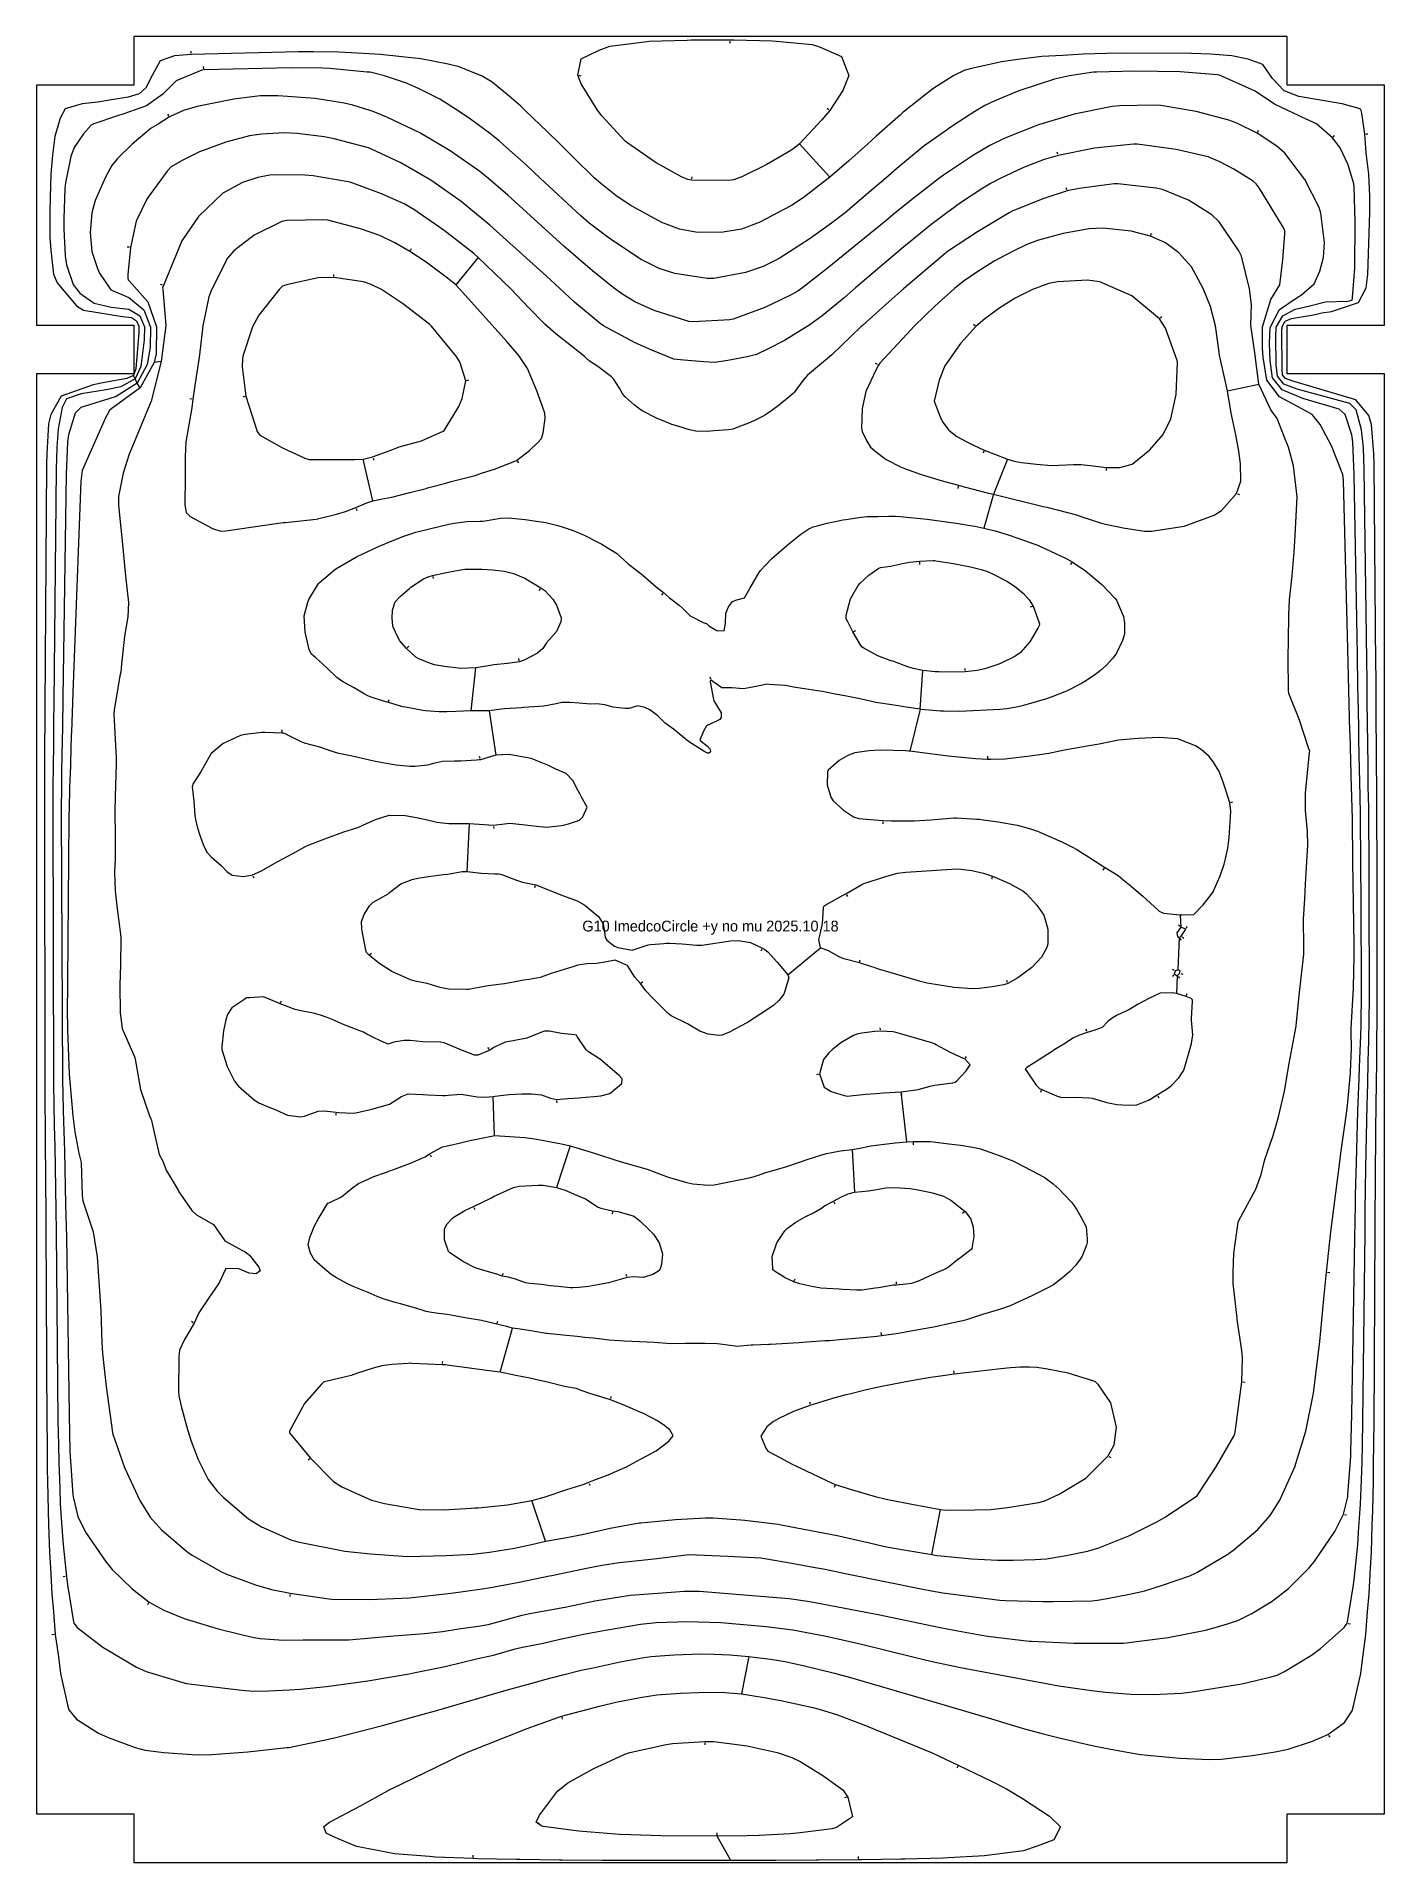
# Model space of a CAD drawing. Header units: metres. Extents: x -0.62 to 0.62, y -0.86 to 0.83.
import ezdxf
from ezdxf.enums import TextEntityAlignment as Align

# ---------------------------------------------------------------- set-up
doc = ezdxf.new("R2010")
doc.units = ezdxf.units.M
for name, color, linetype in [('connections', 2, 'Continuous'), ('direction', 3, 'Continuous'), ('frame', 6, 'Continuous'), ('loops', 1, 'Continuous'), ('merged', 255, 'Continuous'), ('text', 4, 'Continuous')]:
    doc.layers.add(name, color=color, linetype=linetype)

msp = doc.modelspace()

# ---------------------------------------------------------------- texts
at = {"layer": 'text'}
msp.add_text('G10 ImedcoCircle +y no mu 2025.10.18', height=0.01, dxfattribs=at).set_placement((0, 0), align=Align.CENTER)

# ---------------------------------------------------------------- linework, layer by layer
at = {"layer": 'connections'}
for p, q in [((0.1101, 0.6969), (0.0821, 0.7278)), ((-0.2145, 0.6228), (-0.2353, 0.5975)), ((-0.5073, 0.5265), (-0.5138, 0.5256)), ((-0.5314, 0.5105), (-0.5328, 0.5138)), ((-0.5294, 0.5067), (-0.5314, 0.5105)), ((-0.5269, 0.5022), (-0.5294, 0.5067)), ((0.4775, 0.4996), (0.5063, 0.5057)), ((-0.3119, 0.3978), (-0.3208, 0.4364)), ((0.2743, 0.4364), (0.2614, 0.404)), ((0.2614, 0.404), (0.2525, 0.3726)), ((-0.2212, 0.204), (-0.2167, 0.2435)), ((0.1935, 0.2054), (0.196, 0.2411)), ((-0.2045, 0.2039), (-0.1984, 0.1628)), ((0.1935, 0.2054), (0.1841, 0.1666)), ((-0.223, 0.0997), (-0.2251, 0.0553)), ((0.4339, 0.0154), (0.4345, 0.0041)), ((0.0715, -0.04), (0.1016, -0.015)), ((0.433, -0.0056), (0.4316, -0.0354)), ((0.4311, -0.041), (0.4305, -0.0573)), ((0.1812, -0.1943), (0.176, -0.1482)), ((-0.1996, -0.1886), (-0.2007, -0.1524)), ((-0.1296, -0.1982), (-0.1422, -0.2365)), ((0.1308, -0.2015), (0.133, -0.241)), ((-0.1942, -0.4072), (-0.183, -0.3665)), ((-0.1523, -0.5633), (-0.1649, -0.5256)), ((0.2044, -0.5757), (0.2124, -0.5342)), ((0.0355, -0.67), (0.0286, -0.7045)), ((0.0187, -0.8584), (0.0062, -0.8359))]:
    msp.add_line(p, q, dxfattribs=at)
at = {"layer": 'direction'}
for points in [[(-0.4796, 0.8114), (-0.4798, 0.8134)], [(0.018, 0.8227), (0.018, 0.8207)], [(-0.4679, 0.7971), (-0.4682, 0.7991)], [(-0.1217, 0.7911), (-0.1197, 0.7906)], [(0.1094, 0.7592), (0.1079, 0.7605)], [(-0.5002, 0.7536), (-0.5013, 0.7552)], [(0.5054, 0.7385), (0.5062, 0.7403)], [(0.5751, 0.734), (0.5764, 0.7355)], [(0.6052, 0.7369), (0.6072, 0.7371)], [(0.3208, 0.7181), (0.3202, 0.72)], [(-0.0171, 0.6953), (-0.0169, 0.6973)], [(0.3292, 0.6852), (0.3286, 0.6871)], [(0.4068, 0.6433), (0.4073, 0.6452)], [(-0.5367, 0.6322), (-0.5387, 0.6324)], [(-0.2771, 0.6291), (-0.2761, 0.6309)], [(-0.5062, 0.5972), (-0.5081, 0.5979)], [(-0.3478, 0.6051), (-0.3478, 0.6071)], [(0.2443, 0.5596), (0.2429, 0.5609)], [(0.4154, 0.5666), (0.4167, 0.5682)], [(0.1543, 0.5238), (0.1525, 0.5247)], [(-0.2251, 0.5092), (-0.2232, 0.5098)], [(-0.479, 0.4919), (-0.481, 0.4922)], [(-0.43, 0.4942), (-0.4319, 0.4936)], [(0.2525, 0.4437), (0.2518, 0.4419)], [(-0.3117, 0.4374), (-0.311, 0.4356)], [(-0.1785, 0.4345), (-0.1773, 0.4329)], [(0.3654, 0.4278), (0.3653, 0.4258)], [(0.2288, 0.4113), (0.2283, 0.4094)], [(-0.3273, 0.3908), (-0.3265, 0.389)], [(0.4868, 0.4043), (0.4887, 0.4037)], [(0.193, 0.3411), (0.1931, 0.3391)], [(0.3335, 0.3407), (0.3324, 0.339)], [(-0.2565, 0.328), (-0.2561, 0.326)], [(-0.1574, 0.3167), (-0.1585, 0.315)], [(-0.0441, 0.3123), (-0.0454, 0.3108)], [(0.2971, 0.3003), (0.2952, 0.2997)], [(0.1323, 0.2771), (0.1341, 0.278)], [(-0.2801, 0.2621), (-0.2786, 0.2635)], [(-0.1767, 0.2502), (-0.1769, 0.2521)], [(0.2351, 0.241), (0.2351, 0.243)], [(0.0002, 0.2331), (-0.0003, 0.235)], [(-0.2973, 0.2124), (-0.2967, 0.2143)], [(-0.3957, 0.1843), (-0.3956, 0.1863)], [(-0.2128, 0.1597), (-0.2132, 0.1617)], [(0.256, 0.1599), (0.2561, 0.1619)], [(0.4806, 0.1192), (0.4825, 0.1198)], [(0.1592, 0.1014), (0.1591, 0.0994)], [(-0.2003, 0.0971), (-0.2, 0.0951)], [(-0.4227, 0.0514), (-0.4218, 0.0495)], [(0.3635, 0.0585), (0.3624, 0.0568)], [(-0.1618, 0.0422), (-0.1626, 0.0404)], [(0.1255, 0.034), (0.1265, 0.0323)], [(0.2602, 0.0501), (0.2594, 0.0482)], [(0.4337, 0.0047), (0.4321, 0.0058)], [(0.4395, 0.003), (0.4403, 0.0048)], [(0.0474, -0.0163), (0.0465, -0.0181)], [(0.4336, -0.0064), (0.4347, -0.0081)], [(0.4356, -0.005), (0.4373, -0.0061)], [(-0.3146, -0.0214), (-0.313, -0.0201)], [(0.1377, -0.0282), (0.1383, -0.0262)], [(-0.0639, -0.0475), (-0.0624, -0.0462)], [(0.2744, -0.0471), (0.2738, -0.0452)], [(0.4277, -0.04), (0.4266, -0.0417)], [(0.4286, -0.036), (0.4267, -0.0352)], [(0.4318, -0.0417), (0.4332, -0.043)], [(0.4343, -0.0389), (0.4362, -0.0393)], [(-0.3971, -0.0658), (-0.3963, -0.064)], [(0.4397, -0.0591), (0.4403, -0.0572)], [(0.1569, -0.091), (0.1568, -0.089)], [(0.3475, -0.0923), (0.3469, -0.0904)], [(-0.2046, -0.109), (-0.2054, -0.1071)], [(0.2356, -0.1172), (0.2364, -0.1154)], [(0.0997, -0.1319), (0.0978, -0.1325)], [(0.1761, -0.1492), (0.1763, -0.1512)], [(0.3055, -0.1469), (0.3047, -0.1487)], [(-0.3459, -0.1678), (-0.3461, -0.1698)], [(-0.1421, -0.1563), (-0.1419, -0.1582)], [(0.4131, -0.1519), (0.4141, -0.1536)], [(0.1873, -0.195), (0.1873, -0.197)], [(-0.2589, -0.2063), (-0.258, -0.2081)], [(0.114, -0.2499), (0.1149, -0.2517)], [(-0.2185, -0.255), (-0.2176, -0.2568)], [(-0.0906, -0.259), (-0.0909, -0.261)], [(0.2344, -0.2594), (0.2328, -0.2606)], [(-0.192, -0.3176), (-0.1913, -0.3158)], [(-0.0773, -0.3189), (-0.0778, -0.317)], [(0.5699, -0.3149), (0.5719, -0.3151)], [(0.0774, -0.3228), (0.0783, -0.321)], [(0.1718, -0.3257), (0.1718, -0.3237)], [(-0.4777, -0.3615), (-0.4794, -0.3604)], [(-0.1969, -0.362), (-0.1965, -0.36)], [(0.1578, -0.3726), (0.1575, -0.3706)], [(-0.2474, -0.3993), (-0.2473, -0.3973)], [(0.2251, -0.408), (0.2248, -0.406)], [(0.4917, -0.4162), (0.4937, -0.4163)], [(-0.0922, -0.4316), (-0.0917, -0.4297)], [(0.0924, -0.4367), (0.0917, -0.4348)], [(-0.3702, -0.4872), (-0.3717, -0.4886)], [(0.368, -0.4851), (0.3698, -0.4861)], [(-0.1121, -0.5099), (-0.1114, -0.5117)], [(0.1148, -0.5119), (0.1142, -0.5138)], [(0.5855, -0.5386), (0.5874, -0.5391)], [(-0.5959, -0.596), (-0.5978, -0.5963)], [(-0.519, -0.6204), (-0.52, -0.6222)], [(-0.3884, -0.6125), (-0.3886, -0.6145)], [(0.5891, -0.6393), (0.5911, -0.6398)], [(-0.6062, -0.6496), (-0.6082, -0.6498)], [(-0.1374, -0.726), (-0.1369, -0.7279)], [(-0.0053, -0.7495), (-0.0053, -0.7515)], [(0.5708, -0.7428), (0.572, -0.7444)], [(0.2284, -0.7712), (0.2275, -0.773)], [(0.1258, -0.7999), (0.1239, -0.8004)], [(-0.1601, -0.8233), (-0.1583, -0.8242)], [(0.0062, -0.8349), (0.0062, -0.8329)], [(-0.2191, -0.8555), (-0.2191, -0.8535)], [(0.1368, -0.8567), (0.1367, -0.8547)]]:
    msp.add_lwpolyline(points, dxfattribs=at)
at = {"layer": 'frame'}
msp.add_lwpolyline([(0.5925, -0.8152), (0.6225, -0.8152), (0.6225, -0.7761), (0.6225, -0.7369), (0.6225, -0.6978), (0.6225, -0.6587), (0.6225, -0.6195), (0.6225, -0.5804), (0.6225, -0.5413), (0.6225, -0.5022), (0.6225, -0.463), (0.6225, -0.4239), (0.6225, -0.3848), (0.6225, -0.3456), (0.6225, -0.3065), (0.6225, -0.2674), (0.6225, -0.2283), (0.6225, -0.1891), (0.6225, -0.15), (0.6225, -0.1109), (0.6225, -0.0717), (0.6225, -0.0326), (0.6225, 0.0065), (0.6225, 0.0456), (0.6225, 0.0848), (0.6225, 0.1239), (0.6225, 0.163), (0.6225, 0.2022), (0.6225, 0.2413), (0.6225, 0.2804), (0.6225, 0.3195), (0.6225, 0.3587), (0.6225, 0.3978), (0.6225, 0.4369), (0.6225, 0.4761), (0.6225, 0.5152), (0.5925, 0.5152), (0.5625, 0.5152), (0.5325, 0.5152), (0.5325, 0.5602), (0.5625, 0.5602), (0.5925, 0.5602), (0.6225, 0.5602), (0.6225, 0.5971), (0.6225, 0.6341), (0.6225, 0.671), (0.6225, 0.708), (0.6225, 0.7449), (0.6225, 0.7819), (0.5925, 0.7819), (0.5625, 0.7819), (0.5325, 0.7819), (0.5325, 0.8269), (0.493, 0.8269), (0.4536, 0.8269), (0.4141, 0.8269), (0.3747, 0.8269), (0.3353, 0.8269), (0.2958, 0.8269), (0.2564, 0.8269), (0.2169, 0.8269), (0.1775, 0.8269), (0.138, 0.8269), (0.0986, 0.8269), (0.0592, 0.8269), (0.0197, 0.8269), (-0.0197, 0.8269), (-0.0592, 0.8269), (-0.0986, 0.8269), (-0.138, 0.8269), (-0.1775, 0.8269), (-0.2169, 0.8269), (-0.2564, 0.8269), (-0.2958, 0.8269), (-0.3353, 0.8269), (-0.3747, 0.8269), (-0.4141, 0.8269), (-0.4536, 0.8269), (-0.493, 0.8269), (-0.5325, 0.8269), (-0.5325, 0.7819), (-0.5625, 0.7819), (-0.5925, 0.7819), (-0.6225, 0.7819), (-0.6225, 0.7449), (-0.6225, 0.708), (-0.6225, 0.671), (-0.6225, 0.6341), (-0.6225, 0.5971), (-0.6225, 0.5602), (-0.5925, 0.5602), (-0.5625, 0.5602), (-0.5325, 0.5602), (-0.5325, 0.5152), (-0.5625, 0.5152), (-0.5925, 0.5152), (-0.6225, 0.5152), (-0.6225, 0.4761), (-0.6225, 0.4369), (-0.6225, 0.3978), (-0.6225, 0.3587), (-0.6225, 0.3195), (-0.6225, 0.2804), (-0.6225, 0.2413), (-0.6225, 0.2022), (-0.6225, 0.163), (-0.6225, 0.1239), (-0.6225, 0.0848), (-0.6225, 0.0456), (-0.6225, 0.0065), (-0.6225, -0.0326), (-0.6225, -0.0717), (-0.6225, -0.1109), (-0.6225, -0.15), (-0.6225, -0.1891), (-0.6225, -0.2283), (-0.6225, -0.2674), (-0.6225, -0.3065), (-0.6225, -0.3456), (-0.6225, -0.3848), (-0.6225, -0.4239), (-0.6225, -0.463), (-0.6225, -0.5022), (-0.6225, -0.5413), (-0.6225, -0.5804), (-0.6225, -0.6195), (-0.6225, -0.6587), (-0.6225, -0.6978), (-0.6225, -0.7369), (-0.6225, -0.7761), (-0.6225, -0.8152), (-0.5925, -0.8152), (-0.5625, -0.8152), (-0.5325, -0.8152), (-0.5325, -0.8602), (-0.493, -0.8602), (-0.4536, -0.8602), (-0.4141, -0.8602), (-0.3747, -0.8602), (-0.3353, -0.8602), (-0.2958, -0.8602), (-0.2564, -0.8602), (-0.2169, -0.8602), (-0.1775, -0.8602), (-0.138, -0.8602), (-0.0986, -0.8602), (-0.0592, -0.8602), (-0.0197, -0.8602), (0.0197, -0.8602), (0.0592, -0.8602), (0.0986, -0.8602), (0.138, -0.8602), (0.1775, -0.8602), (0.2169, -0.8602), (0.2564, -0.8602), (0.2958, -0.8602), (0.3353, -0.8602), (0.3747, -0.8602), (0.4141, -0.8602), (0.4536, -0.8602), (0.493, -0.8602), (0.5325, -0.8602), (0.5325, -0.8152), (0.5625, -0.8152), (0.5925, -0.8152)], dxfattribs=at)
at = {"layer": 'loops'}
for points in [[(-0.4795, 0.8104), (-0.4949, 0.8091), (-0.5082, 0.8044), (-0.5157, 0.7909), (-0.5215, 0.7795), (-0.5278, 0.7738), (-0.5378, 0.7707), (-0.5552, 0.7682), (-0.5659, 0.7662), (-0.5803, 0.7647), (-0.596, 0.76), (-0.6006, 0.7516), (-0.6055, 0.7344), (-0.6076, 0.7172), (-0.6092, 0.7001), (-0.61, 0.6786), (-0.6103, 0.6649), (-0.6101, 0.6416), (-0.6094, 0.6296), (-0.6067, 0.6074), (-0.6033, 0.5992), (-0.5856, 0.578), (-0.5791, 0.5742), (-0.5431, 0.5683), (-0.5349, 0.5673), (-0.53, 0.5643), (-0.5279, 0.5593), (-0.5281, 0.5534), (-0.5309, 0.5197), (-0.5328, 0.5138), (-0.5392, 0.5108), (-0.5596, 0.5073), (-0.5701, 0.5051), (-0.5998, 0.4946), (-0.6092, 0.4778), (-0.6113, 0.4689), (-0.6131, 0.4414), (-0.6133, 0.4319), (-0.6148, 0.2065), (-0.6149, 0.1979), (-0.615, 0.1674), (-0.6151, 0.1585), (-0.6152, 0.1282), (-0.6152, 0.1193), (-0.6148, -0.1457), (-0.6148, -0.1547), (-0.6146, -0.1848), (-0.6145, -0.1935), (-0.614, -0.2626), (-0.6139, -0.2721), (-0.6129, -0.4578), (-0.6128, -0.4685), (-0.6126, -0.4967), (-0.6123, -0.508), (-0.6118, -0.5354), (-0.6113, -0.5478), (-0.6105, -0.5739), (-0.6096, -0.5879), (-0.6084, -0.612), (-0.6069, -0.6286), (-0.6053, -0.6494), (-0.6023, -0.6701), (-0.6003, -0.6857), (-0.5938, -0.7146), (-0.5925, -0.719), (-0.5856, -0.7278), (-0.5652, -0.7408), (-0.5564, -0.7448), (-0.5315, -0.7541), (-0.5221, -0.7564), (-0.5049, -0.7586), (-0.4788, -0.7604), (-0.4727, -0.7608), (-0.4607, -0.7603), (-0.4274, -0.7579), (-0.3912, -0.754), (-0.3896, -0.7538), (-0.3571, -0.7473), (-0.3474, -0.7451), (-0.303, -0.7337), (-0.2653, -0.7233), (-0.2539, -0.7201), (-0.1888, -0.7011), (-0.1626, -0.6938), (-0.1529, -0.6911), (-0.1363, -0.6868), (-0.1194, -0.6825), (-0.1085, -0.6802), (-0.0834, -0.6749), (-0.0632, -0.671), (-0.055, -0.6699), (-0.0335, -0.6684), (-0.0088, -0.6675), (0.0032, -0.6676), (0.018, -0.6683), (0.0355, -0.67), (0.0555, -0.6723), (0.069, -0.6745), (0.0867, -0.6786), (0.1144, -0.6853), (0.1294, -0.6894), (0.2116, -0.7133), (0.2438, -0.7227), (0.2596, -0.7275), (0.2878, -0.736), (0.3071, -0.7413), (0.3234, -0.7452), (0.3524, -0.7521), (0.3567, -0.753), (0.373, -0.756), (0.3916, -0.7595), (0.3971, -0.7603), (0.4267, -0.7632), (0.4337, -0.7637), (0.4605, -0.7649), (0.4715, -0.7646), (0.5007, -0.7614), (0.5214, -0.758), (0.5334, -0.7555), (0.556, -0.7482), (0.5703, -0.742), (0.5857, -0.7309), (0.5926, -0.7202), (0.594, -0.7156), (0.6005, -0.6857), (0.6025, -0.6705), (0.6053, -0.6494), (0.6069, -0.6286), (0.6084, -0.6119), (0.6095, -0.5879), (0.6104, -0.5738), (0.6112, -0.5478), (0.6117, -0.5354), (0.6122, -0.508), (0.6125, -0.4967), (0.6128, -0.4685), (0.6129, -0.4578), (0.6139, -0.2723), (0.614, -0.2626), (0.6141, -0.2331), (0.6143, -0.2235), (0.6149, -0.155), (0.615, -0.1455), (0.6153, -0.1154), (0.6155, -0.1062), (0.6157, -0.0764), (0.6157, -0.067), (0.6157, 0.0408), (0.6157, 0.05), (0.6154, 0.1192), (0.6153, 0.1286), (0.6152, 0.1589), (0.6151, 0.1676), (0.6149, 0.1981), (0.6149, 0.2066), (0.6147, 0.2367), (0.6146, 0.2458), (0.613, 0.4316), (0.6127, 0.4412), (0.6105, 0.4684), (0.6081, 0.4768), (0.5961, 0.4911), (0.537, 0.5088), (0.5311, 0.5109), (0.5284, 0.5143), (0.5281, 0.5196), (0.5278, 0.5543), (0.5279, 0.559), (0.5308, 0.5639), (0.5367, 0.5662), (0.557, 0.5696), (0.5645, 0.5715), (0.5736, 0.5728), (0.5985, 0.5811), (0.6055, 0.5947), (0.6071, 0.6069), (0.609, 0.6642), (0.609, 0.6795), (0.6081, 0.6997), (0.6057, 0.7195), (0.6042, 0.7367), (0.6017, 0.756), (0.6007, 0.7597), (0.598, 0.7608), (0.5833, 0.7646), (0.5434, 0.7716), (0.5299, 0.7768), (0.5191, 0.788), (0.5101, 0.8009), (0.4965, 0.806), (0.4815, 0.8091), (0.4617, 0.8106), (0.4441, 0.8112), (0.383, 0.8115), (0.3659, 0.8113), (0.3441, 0.8107), (0.3254, 0.8095), (0.3059, 0.8083), (0.2838, 0.8055), (0.2689, 0.8036), (0.2398, 0.797), (0.2344, 0.7956), (0.2247, 0.7908), (0.2054, 0.7784), (0.1792, 0.7579), (0.1781, 0.757), (0.1754, 0.7545), (0.153, 0.7347), (0.145, 0.7274), (0.1278, 0.7121), (0.1101, 0.6969), (0.0856, 0.6777), (0.0747, 0.6707), (0.0449, 0.6551), (0.0286, 0.649), (0.0118, 0.646), (-0.0119, 0.6459), (-0.0285, 0.6489), (-0.0449, 0.6552), (-0.0743, 0.6712), (-0.0875, 0.6801), (-0.1014, 0.6911), (-0.1073, 0.6964), (-0.1262, 0.7147), (-0.139, 0.7273), (-0.1504, 0.7388), (-0.1706, 0.758), (-0.1751, 0.7624), (-0.1859, 0.7717), (-0.2017, 0.7847), (-0.2109, 0.7902), (-0.2322, 0.799), (-0.2423, 0.8013), (-0.2674, 0.8063), (-0.2852, 0.8082), (-0.3048, 0.8103), (-0.3264, 0.8115), (-0.3432, 0.8123), (-0.3667, 0.8127), (-0.3806, 0.8127), (-0.4795, 0.8104)], [(0.0181, 0.8237), (0.0214, 0.8237), (0.057, 0.8229), (0.061, 0.8226), (0.0938, 0.8195), (0.1007, 0.8175), (0.121, 0.8085), (0.1277, 0.791), (0.1221, 0.7771), (0.1102, 0.7585), (0.1028, 0.7498), (0.0821, 0.7278), (0.0797, 0.7255), (0.0742, 0.7217), (0.0515, 0.7083), (0.029, 0.6973), (0.0213, 0.6944), (0.017, 0.6939), (-0.0172, 0.6943), (-0.021, 0.6947), (-0.0269, 0.6973), (-0.0501, 0.7103), (-0.0773, 0.729), (-0.0788, 0.7303), (-0.1003, 0.7537), (-0.1043, 0.7587), (-0.1193, 0.7832), (-0.1226, 0.7913), (-0.1193, 0.8062), (-0.1028, 0.8143), (-0.093, 0.818), (-0.0611, 0.822), (-0.0568, 0.8225), (-0.0214, 0.8236), (-0.018, 0.8237), (0.0181, 0.8237)], [(-0.4678, 0.7961), (-0.4697, 0.7959), (-0.4934, 0.786), (-0.5057, 0.7737), (-0.5209, 0.7628), (-0.5419, 0.7554), (-0.5476, 0.7537), (-0.5696, 0.7461), (-0.572, 0.745), (-0.579, 0.7371), (-0.5877, 0.7242), (-0.5909, 0.716), (-0.5957, 0.6917), (-0.5962, 0.6868), (-0.5974, 0.6583), (-0.5974, 0.6493), (-0.5961, 0.6242), (-0.5949, 0.6158), (-0.5886, 0.5979), (-0.5824, 0.5897), (-0.5693, 0.5804), (-0.5535, 0.5768), (-0.5372, 0.575), (-0.5272, 0.5688), (-0.5228, 0.5585), (-0.523, 0.5466), (-0.5261, 0.5221), (-0.5314, 0.5105), (-0.5445, 0.5033), (-0.5582, 0.5004), (-0.5811, 0.4966), (-0.5949, 0.4921), (-0.5987, 0.484), (-0.6025, 0.4643), (-0.6038, 0.4471), (-0.6043, 0.4274), (-0.6065, 0.2113), (-0.6067, 0.1933), (-0.6069, 0.1721), (-0.6072, 0.1535), (-0.6073, 0.1329), (-0.6074, 0.1143), (-0.6067, -0.141), (-0.6064, -0.1597), (-0.6061, -0.18), (-0.6056, -0.1982), (-0.6048, -0.2574), (-0.6044, -0.2773), (-0.6027, -0.4521), (-0.6023, -0.4744), (-0.602, -0.4907), (-0.601, -0.5144), (-0.6005, -0.529), (-0.5987, -0.5548), (-0.5979, -0.5668), (-0.5949, -0.5959), (-0.594, -0.6037), (-0.5883, -0.6378), (-0.588, -0.639), (-0.5848, -0.643), (-0.5611, -0.6613), (-0.5302, -0.6798), (-0.5212, -0.6838), (-0.4874, -0.694), (-0.4839, -0.6947), (-0.4511, -0.6989), (-0.433, -0.701), (-0.4223, -0.7018), (-0.4081, -0.7017), (-0.3887, -0.7007), (-0.379, -0.6999), (-0.3546, -0.6975), (-0.3164, -0.6923), (-0.2783, -0.6858), (-0.2729, -0.6848), (-0.2451, -0.6791), (-0.215, -0.6718), (-0.2004, -0.6687), (-0.1805, -0.6627), (-0.1736, -0.6611), (-0.1544, -0.6577), (-0.1415, -0.6546), (-0.1174, -0.6491), (-0.097, -0.6454), (-0.0646, -0.64), (-0.0502, -0.6385), (-0.0305, -0.6377), (-0.0223, -0.6374), (0.0096, -0.6386), (0.0513, -0.6421), (0.0759, -0.6452), (0.1069, -0.6512), (0.1369, -0.658), (0.1881, -0.6705), (0.2048, -0.6744), (0.2308, -0.6799), (0.3216, -0.6969), (0.352, -0.7013), (0.3648, -0.7029), (0.3881, -0.7047), (0.409, -0.705), (0.4349, -0.7036), (0.445, -0.7026), (0.4906, -0.6951), (0.5165, -0.6891), (0.5234, -0.687), (0.53, -0.6836), (0.555, -0.6686), (0.5633, -0.6626), (0.5852, -0.6431), (0.5881, -0.6391), (0.5884, -0.6378), (0.5939, -0.6036), (0.5948, -0.596), (0.5978, -0.5667), (0.5986, -0.5549), (0.6003, -0.529), (0.6009, -0.5144), (0.6019, -0.4907), (0.6023, -0.4745), (0.6026, -0.452), (0.6045, -0.2777), (0.6048, -0.2573), (0.605, -0.2383), (0.6054, -0.2183), (0.6064, -0.1605), (0.607, -0.1407), (0.6075, -0.1202), (0.6081, -0.1011), (0.6083, -0.0815), (0.6085, -0.0619), (0.6084, 0.0355), (0.6082, 0.0548), (0.6079, 0.1142), (0.6075, 0.1338), (0.6073, 0.1544), (0.607, 0.1726), (0.6068, 0.1937), (0.6065, 0.2114), (0.6064, 0.2317), (0.6061, 0.2507), (0.6038, 0.4268), (0.603, 0.4468), (0.6014, 0.4636), (0.5963, 0.482), (0.5905, 0.4878), (0.542, 0.5011), (0.5295, 0.5058), (0.5238, 0.513), (0.5226, 0.5235), (0.5221, 0.5488), (0.5226, 0.5583), (0.5285, 0.5689), (0.54, 0.5749), (0.5522, 0.5778), (0.568, 0.5819), (0.5886, 0.5824), (0.5925, 0.5832), (0.5931, 0.5857), (0.595, 0.613), (0.5955, 0.6558), (0.5944, 0.6881), (0.5941, 0.6907), (0.5889, 0.7083), (0.5816, 0.7239), (0.5745, 0.7332), (0.5598, 0.7463), (0.5496, 0.7508), (0.5208, 0.7643), (0.5032, 0.7763), (0.47, 0.7911), (0.4684, 0.7915), (0.4339, 0.7943), (0.392, 0.7949), (0.3564, 0.794), (0.3537, 0.7938), (0.3315, 0.7907), (0.3177, 0.7875), (0.2847, 0.7767), (0.2626, 0.7675), (0.2534, 0.7631), (0.2442, 0.7576), (0.225, 0.7454), (0.1991, 0.727), (0.1978, 0.7261), (0.1955, 0.7242), (0.172, 0.7048), (0.1618, 0.696), (0.1461, 0.6827), (0.1243, 0.6641), (0.1119, 0.6543), (0.0922, 0.6402), (0.0635, 0.6219), (0.0485, 0.6144), (0.0323, 0.6089), (0.003, 0.6033), (-0.003, 0.6032), (-0.0329, 0.608), (-0.0474, 0.6126), (-0.064, 0.621), (-0.0925, 0.6396), (-0.1121, 0.6545), (-0.1197, 0.6611), (-0.145, 0.6845), (-0.1574, 0.696), (-0.17, 0.7079), (-0.1911, 0.7269), (-0.1951, 0.7305), (-0.2042, 0.7375), (-0.2217, 0.7506), (-0.2322, 0.7576), (-0.2501, 0.7689), (-0.2692, 0.7787), (-0.2807, 0.7839), (-0.301, 0.7907), (-0.3144, 0.7938), (-0.317, 0.7941), (-0.3517, 0.7972), (-0.3582, 0.7975), (-0.3874, 0.7979), (-0.4678, 0.7961)], [(-0.4996, 0.7527), (-0.5102, 0.7459), (-0.5165, 0.7422), (-0.5343, 0.7273), (-0.5476, 0.7142), (-0.5528, 0.7078), (-0.5588, 0.6969), (-0.5682, 0.6753), (-0.5713, 0.6639), (-0.573, 0.6459), (-0.5714, 0.6282), (-0.5662, 0.6125), (-0.5643, 0.6082), (-0.5539, 0.5928), (-0.5372, 0.5859), (-0.5235, 0.5745), (-0.5172, 0.5582), (-0.5175, 0.54), (-0.5202, 0.524), (-0.5294, 0.5067), (-0.5489, 0.4944), (-0.5557, 0.492), (-0.5816, 0.4841), (-0.5867, 0.479), (-0.593, 0.4588), (-0.5938, 0.4524), (-0.5951, 0.4224), (-0.5981, 0.216), (-0.5985, 0.1886), (-0.5987, 0.1768), (-0.5993, 0.1485), (-0.5994, 0.1376), (-0.5997, 0.1094), (-0.5986, -0.1363), (-0.5979, -0.1648), (-0.5977, -0.1752), (-0.5967, -0.203), (-0.5956, -0.2522), (-0.5949, -0.2824), (-0.5924, -0.4463), (-0.5916, -0.4803), (-0.5914, -0.4847), (-0.5889, -0.5204), (-0.5887, -0.5224), (-0.5844, -0.5406), (-0.5773, -0.5549), (-0.5583, -0.5827), (-0.5526, -0.5894), (-0.5343, -0.6074), (-0.5185, -0.6196), (-0.505, -0.6271), (-0.486, -0.6348), (-0.4547, -0.6444), (-0.4347, -0.6492), (-0.4217, -0.6522), (-0.4159, -0.6531), (-0.3944, -0.6547), (-0.3763, -0.6545), (-0.3657, -0.6545), (-0.3341, -0.6546), (-0.2928, -0.6509), (-0.264, -0.6485), (-0.2476, -0.6468), (-0.2324, -0.6443), (-0.2124, -0.6415), (-0.2041, -0.6399), (-0.1918, -0.6367), (-0.174, -0.6316), (-0.1683, -0.6304), (-0.1364, -0.6246), (-0.1343, -0.6242), (-0.1069, -0.6183), (-0.0741, -0.6132), (-0.0403, -0.6106), (-0.0243, -0.6094), (-0.0101, -0.6094), (0.0726, -0.6164), (0.0916, -0.619), (0.1549, -0.6312), (0.212, -0.643), (0.2249, -0.6454), (0.2488, -0.65), (0.2559, -0.6511), (0.2944, -0.6557), (0.2964, -0.6558), (0.3355, -0.6576), (0.3802, -0.6577), (0.3814, -0.6576), (0.4227, -0.6524), (0.4573, -0.6456), (0.4725, -0.6413), (0.4869, -0.6365), (0.5001, -0.6301), (0.5189, -0.6187), (0.5338, -0.607), (0.5528, -0.5879), (0.5575, -0.5823), (0.5765, -0.5544), (0.5845, -0.5384), (0.5885, -0.5223), (0.5887, -0.5206), (0.5913, -0.4847), (0.5915, -0.4804), (0.5923, -0.4463), (0.5951, -0.2831), (0.5956, -0.2521), (0.5958, -0.2436), (0.5967, -0.2131), (0.5979, -0.1659), (0.5991, -0.1359), (0.5995, -0.1251), (0.6007, -0.096), (0.6009, -0.0866), (0.6012, -0.0568), (0.6011, 0.0302), (0.6008, 0.0596), (0.6003, 0.1091), (0.5997, 0.139), (0.5995, 0.1498), (0.5989, 0.1775), (0.5987, 0.1893), (0.5982, 0.2163), (0.598, 0.2268), (0.5975, 0.2556), (0.5946, 0.422), (0.5932, 0.4523), (0.5923, 0.4588), (0.5861, 0.4776), (0.5805, 0.4825), (0.547, 0.4924), (0.5279, 0.5004), (0.5191, 0.5114), (0.5168, 0.5271), (0.5163, 0.5437), (0.517, 0.558), (0.5256, 0.5748), (0.5417, 0.5859), (0.5458, 0.5883), (0.5574, 0.5985), (0.5627, 0.6102), (0.5663, 0.6227), (0.5671, 0.6365), (0.5637, 0.6638), (0.5621, 0.6688), (0.5488, 0.6948), (0.5304, 0.7191), (0.523, 0.7256), (0.5049, 0.7376), (0.4862, 0.7467), (0.4786, 0.7496), (0.4487, 0.7575), (0.4158, 0.7631), (0.4097, 0.7635), (0.3782, 0.7629), (0.371, 0.7621), (0.336, 0.755), (0.303, 0.7453), (0.2719, 0.7331), (0.2581, 0.7261), (0.2428, 0.7173), (0.2151, 0.6988), (0.2105, 0.6955), (0.1883, 0.6783), (0.1704, 0.6636), (0.1618, 0.6566), (0.1079, 0.6126), (0.0854, 0.5951), (0.0806, 0.5916), (0.0739, 0.5879), (0.0503, 0.5766), (0.0208, 0.5656), (0.018, 0.565), (-0.0157, 0.5633), (-0.02, 0.5637), (-0.0521, 0.5737), (-0.0698, 0.5818), (-0.082, 0.5892), (-0.09, 0.5951), (-0.1091, 0.6104), (-0.1355, 0.6333), (-0.1872, 0.6802), (-0.2046, 0.6953), (-0.2131, 0.7021), (-0.2404, 0.7212), (-0.2686, 0.738), (-0.2988, 0.7525), (-0.3117, 0.7575), (-0.3304, 0.7636), (-0.3384, 0.7654), (-0.3651, 0.7695), (-0.3994, 0.7722), (-0.416, 0.772), (-0.4403, 0.7689), (-0.4741, 0.7621), (-0.4867, 0.7585), (-0.4996, 0.7527)], [(0.5689, -0.3148), (0.5728, -0.2776), (0.5775, -0.2415), (0.5812, -0.2129), (0.5822, -0.2047), (0.5867, -0.1726), (0.5871, -0.1703), (0.5884, -0.1607), (0.591, -0.131), (0.591, -0.13), (0.5919, -0.1071), (0.5917, -0.0932), (0.5918, -0.0892), (0.5938, -0.0525), (0.5938, -0.0513), (0.5945, -0.0235), (0.5945, -0.0124), (0.5934, 0.0644), (0.5929, 0.1041), (0.5917, 0.1441), (0.5917, 0.1453), (0.5907, 0.1825), (0.5906, 0.1848), (0.5887, 0.2612), (0.5845, 0.4167), (0.584, 0.4223), (0.5737, 0.4487), (0.5631, 0.4684), (0.5558, 0.4777), (0.5503, 0.4807), (0.5256, 0.494), (0.5139, 0.5095), (0.5104, 0.5306), (0.5099, 0.5389), (0.5098, 0.5587), (0.5176, 0.5839), (0.5259, 0.5975), (0.5285, 0.6205), (0.5306, 0.6446), (0.5305, 0.6475), (0.5289, 0.6507), (0.5068, 0.6872), (0.5041, 0.6909), (0.5011, 0.6932), (0.4833, 0.7043), (0.4705, 0.7112), (0.4596, 0.7157), (0.43, 0.7226), (0.394, 0.7274), (0.3908, 0.7274), (0.3546, 0.7237), (0.3211, 0.7171), (0.3083, 0.7134), (0.2892, 0.7059), (0.267, 0.6954), (0.2591, 0.6914), (0.2515, 0.6868), (0.2308, 0.6732), (0.217, 0.6632), (0.2035, 0.6529), (0.1766, 0.6309), (0.1339, 0.5946), (0.1234, 0.5856), (0.1031, 0.5689), (0.0965, 0.5638), (0.0916, 0.5606), (0.0682, 0.5461), (0.0527, 0.5379), (0.0425, 0.5332), (0.034, 0.5308), (0.0161, 0.5274), (0.0038, 0.5256), (-0.0062, 0.5262), (-0.0245, 0.5279), (-0.034, 0.5288), (-0.0406, 0.5315), (-0.0543, 0.5372), (-0.0697, 0.5439), (-0.0988, 0.5595), (-0.1019, 0.5617), (-0.1256, 0.5814), (-0.1394, 0.5945), (-0.1516, 0.6056), (-0.2038, 0.6527), (-0.2302, 0.6745), (-0.2583, 0.6941), (-0.286, 0.7101), (-0.3132, 0.7229), (-0.3159, 0.7239), (-0.3477, 0.7325), (-0.3567, 0.7343), (-0.3819, 0.7372), (-0.3939, 0.7378), (-0.4148, 0.7367), (-0.4257, 0.735), (-0.4477, 0.7292), (-0.472, 0.7203), (-0.488, 0.7124), (-0.498, 0.7064), (-0.5019, 0.7024), (-0.5204, 0.6771), (-0.5306, 0.6564), (-0.5357, 0.6321), (-0.5383, 0.607), (-0.5383, 0.6035), (-0.5379, 0.6021), (-0.537, 0.6012), (-0.5197, 0.5819), (-0.5117, 0.5585), (-0.5121, 0.5336), (-0.5138, 0.5256), (-0.5269, 0.5022), (-0.5528, 0.4831), (-0.555, 0.4815), (-0.5588, 0.4747), (-0.5803, 0.4258), (-0.5815, 0.416), (-0.589, 0.2205), (-0.5903, 0.184), (-0.5904, 0.1815), (-0.5915, 0.1436), (-0.5916, 0.1423), (-0.5926, 0.1042), (-0.594, -0.0463), (-0.594, -0.0514), (-0.5942, -0.0716), (-0.594, -0.0908), (-0.5923, -0.1317), (-0.5888, -0.1703), (-0.5872, -0.1851), (-0.5833, -0.2048), (-0.5814, -0.2133), (-0.5804, -0.2438), (-0.5797, -0.2488), (-0.5703, -0.2775), (-0.5666, -0.3005), (-0.5654, -0.3142), (-0.563, -0.3505), (-0.5621, -0.3798), (-0.5614, -0.39), (-0.5583, -0.4204), (-0.5523, -0.4628), (-0.552, -0.4643), (-0.5413, -0.4954), (-0.5272, -0.5257), (-0.5174, -0.5412), (-0.5071, -0.5528), (-0.484, -0.5725), (-0.4794, -0.5758), (-0.4522, -0.5912), (-0.447, -0.5937), (-0.4202, -0.6036), (-0.4055, -0.6079), (-0.3882, -0.6115), (-0.3525, -0.6166), (-0.3496, -0.6168), (-0.315, -0.6173), (-0.2852, -0.616), (-0.2779, -0.6156), (-0.2394, -0.6115), (-0.2131, -0.6078), (-0.2046, -0.6065), (-0.1768, -0.6012), (-0.1488, -0.5953), (-0.1464, -0.5949), (-0.1423, -0.594), (-0.1145, -0.5884), (-0.1002, -0.5855), (-0.0845, -0.5829), (-0.058, -0.5802), (-0.0496, -0.5794), (-0.0226, -0.5758), (-0.0199, -0.5757), (0.0159, -0.5773), (0.0466, -0.5788), (0.0501, -0.5792), (0.0751, -0.5837), (0.0947, -0.5873), (0.1058, -0.5893), (0.126, -0.5936), (0.1946, -0.6075), (0.2041, -0.6093), (0.2146, -0.6109), (0.2671, -0.6177), (0.2724, -0.6182), (0.3067, -0.6192), (0.3168, -0.6191), (0.3521, -0.6183), (0.3575, -0.6179), (0.3664, -0.6164), (0.3871, -0.6124), (0.4011, -0.6092), (0.4174, -0.6041), (0.4427, -0.5952), (0.4492, -0.5922), (0.4777, -0.5754), (0.4837, -0.5711), (0.5056, -0.5525), (0.517, -0.5397), (0.5259, -0.5254), (0.5396, -0.4947), (0.5497, -0.4617), (0.5568, -0.4267), (0.5629, -0.3788), (0.5665, -0.3394), (0.5689, -0.3148)], [(-0.5053, 0.5969), (-0.506, 0.5947), (-0.5059, 0.5935), (-0.503, 0.56), (-0.5073, 0.5265), (-0.5165, 0.4901), (-0.5182, 0.4862), (-0.5314, 0.4541), (-0.537, 0.441), (-0.5425, 0.4235), (-0.5467, 0.4018), (-0.5467, 0.394), (-0.5425, 0.3514), (-0.5404, 0.3283), (-0.5374, 0.3039), (-0.5381, 0.2908), (-0.5412, 0.273), (-0.5444, 0.244), (-0.5447, 0.2396), (-0.5454, 0.2362), (-0.5509, 0.2046), (-0.5511, 0.2011), (-0.5491, 0.1659), (-0.5488, 0.1613), (-0.5489, 0.1546), (-0.5498, 0.1248), (-0.5501, 0.1113), (-0.5497, 0.0881), (-0.55, 0.0675), (-0.5506, 0.0549), (-0.5498, 0.0377), (-0.5481, 0.021), (-0.5449, -0.0026), (-0.5446, -0.006), (-0.545, -0.0312), (-0.5454, -0.0494), (-0.5452, -0.0751), (-0.5434, -0.0897), (-0.5317, -0.1164), (-0.5313, -0.1179), (-0.5266, -0.146), (-0.518, -0.1702), (-0.5169, -0.1732), (-0.5164, -0.1743), (-0.5159, -0.1761), (-0.5092, -0.2061), (-0.5057, -0.2123), (-0.5028, -0.2205), (-0.4918, -0.2391), (-0.4909, -0.2406), (-0.4791, -0.2578), (-0.4747, -0.2618), (-0.4591, -0.2706), (-0.4487, -0.2859), (-0.4322, -0.2948), (-0.4299, -0.2961), (-0.4259, -0.2991), (-0.4172, -0.3103), (-0.4159, -0.3135), (-0.4195, -0.3162), (-0.4262, -0.3158), (-0.4355, -0.3118), (-0.4477, -0.3114), (-0.4537, -0.3247), (-0.464, -0.3394), (-0.4726, -0.3525), (-0.4768, -0.362), (-0.4859, -0.377), (-0.4904, -0.3869), (-0.4911, -0.3929), (-0.4913, -0.4248), (-0.491, -0.4291), (-0.4889, -0.4387), (-0.4831, -0.4602), (-0.4796, -0.4709), (-0.4733, -0.488), (-0.4641, -0.5062), (-0.4555, -0.5172), (-0.45, -0.5226), (-0.4266, -0.5427), (-0.4148, -0.5501), (-0.3876, -0.5622), (-0.3812, -0.564), (-0.3377, -0.5725), (-0.3139, -0.575), (-0.2798, -0.5775), (-0.2442, -0.5765), (-0.2196, -0.5753), (-0.2041, -0.5736), (-0.181, -0.5697), (-0.1627, -0.5657), (-0.1523, -0.5633), (-0.1345, -0.5603), (-0.1215, -0.5579), (-0.113, -0.556), (-0.0928, -0.5512), (-0.0659, -0.5465), (-0.0643, -0.5463), (-0.0323, -0.5434), (-0.0047, -0.5417), (0.0026, -0.5418), (0.028, -0.5436), (0.0317, -0.5439), (0.0624, -0.5477), (0.0653, -0.5482), (0.1185, -0.5585), (0.1304, -0.5612), (0.1469, -0.565), (0.161, -0.5681), (0.1768, -0.5709), (0.2044, -0.5757), (0.2091, -0.5765), (0.213, -0.577), (0.2411, -0.5796), (0.265, -0.5809), (0.2699, -0.581), (0.2796, -0.581), (0.2999, -0.5804), (0.3103, -0.5795), (0.3286, -0.5765), (0.3481, -0.5726), (0.3587, -0.5694), (0.3864, -0.5585), (0.4128, -0.545), (0.4208, -0.5406), (0.447, -0.5231), (0.4494, -0.5213), (0.4504, -0.52), (0.4672, -0.4941), (0.4833, -0.4663), (0.4843, -0.4642), (0.485, -0.4605), (0.4907, -0.4162), (0.4913, -0.3937), (0.4908, -0.3871), (0.4865, -0.3584), (0.4863, -0.3573), (0.4828, -0.3252), (0.4827, -0.3148), (0.4833, -0.2974), (0.4875, -0.2687), (0.4881, -0.2671), (0.5036, -0.2381), (0.5087, -0.2244), (0.5121, -0.2107), (0.5198, -0.1884), (0.5223, -0.1789), (0.525, -0.17), (0.5302, -0.1476), (0.5345, -0.122), (0.5353, -0.1172), (0.5409, -0.0874), (0.5413, -0.0839), (0.544, -0.0564), (0.5452, -0.0457), (0.5479, -0.0209), (0.548, -0.0138), (0.5477, 0.0115), (0.5489, 0.0302), (0.5496, 0.0436), (0.5516, 0.0799), (0.5515, 0.0923), (0.5495, 0.1119), (0.5494, 0.1279), (0.5533, 0.1653), (0.5534, 0.1665), (0.5527, 0.1689), (0.5436, 0.1963), (0.5343, 0.2199), (0.5337, 0.2231), (0.5336, 0.2531), (0.5339, 0.2692), (0.5341, 0.2926), (0.5347, 0.3063), (0.5372, 0.3287), (0.539, 0.3508), (0.5399, 0.366), (0.5419, 0.4016), (0.5384, 0.4303), (0.5337, 0.4474), (0.5309, 0.4549), (0.5235, 0.4741), (0.5175, 0.4821), (0.5063, 0.5057), (0.5026, 0.5345), (0.4991, 0.5603), (0.4998, 0.5794), (0.4979, 0.5939), (0.4903, 0.6239), (0.4881, 0.6288), (0.4697, 0.6557), (0.4629, 0.6622), (0.4415, 0.6758), (0.4175, 0.6854), (0.4116, 0.6869), (0.3762, 0.6907), (0.3727, 0.6907), (0.3405, 0.6866), (0.3295, 0.6842), (0.3069, 0.6769), (0.2786, 0.6655), (0.2757, 0.664), (0.2465, 0.6465), (0.218, 0.6275), (0.2166, 0.6264), (0.1782, 0.5939), (0.165, 0.5821), (0.1405, 0.5599), (0.1389, 0.5585), (0.1121, 0.5327), (0.11, 0.5308), (0.0897, 0.5139), (0.0855, 0.5095), (0.0772, 0.498), (0.0763, 0.4971), (0.0638, 0.4867), (0.0568, 0.4815), (0.0499, 0.4767), (0.0399, 0.4718), (0.0352, 0.4698), (0.0278, 0.4668), (0.0207, 0.4641), (0.0165, 0.4635), (0.0032, 0.4625), (-0.0027, 0.462), (-0.0135, 0.4622), (-0.0193, 0.4634), (-0.0303, 0.4668), (-0.0357, 0.4685), (-0.0386, 0.4696), (-0.05, 0.4742), (-0.0626, 0.4808), (-0.065, 0.4822), (-0.0706, 0.4867), (-0.0789, 0.4941), (-0.0809, 0.4964), (-0.0841, 0.5021), (-0.0896, 0.5107), (-0.0913, 0.5125), (-0.1041, 0.522), (-0.112, 0.5272), (-0.115, 0.5301), (-0.1168, 0.5316), (-0.143, 0.5521), (-0.1529, 0.5611), (-0.168, 0.5766), (-0.1844, 0.5937), (-0.2145, 0.6228), (-0.2187, 0.6265), (-0.246, 0.6477), (-0.2739, 0.6671), (-0.2828, 0.6722), (-0.3038, 0.6816), (-0.3327, 0.6922), (-0.3346, 0.6927), (-0.3671, 0.6981), (-0.3746, 0.6988), (-0.4018, 0.699), (-0.4069, 0.6988), (-0.4181, 0.6967), (-0.4323, 0.6921), (-0.4503, 0.6821), (-0.473, 0.6605), (-0.4883, 0.638), (-0.5053, 0.5969)], [(-0.478, 0.4918), (-0.4791, 0.4838), (-0.4847, 0.4525), (-0.4852, 0.4387), (-0.4853, 0.4198), (-0.4854, 0.3943), (-0.4844, 0.3872), (-0.4807, 0.3833), (-0.4601, 0.3724), (-0.4523, 0.3699), (-0.4476, 0.3701), (-0.4224, 0.3738), (-0.3946, 0.3778), (-0.3926, 0.378), (-0.3643, 0.3809), (-0.3454, 0.3856), (-0.3371, 0.3881), (-0.3277, 0.3918), (-0.3173, 0.396), (-0.3119, 0.3978), (-0.3045, 0.3994), (-0.2944, 0.4014), (-0.2777, 0.4056), (-0.2626, 0.4094), (-0.2613, 0.4098), (-0.2577, 0.4107), (-0.2446, 0.4142), (-0.2395, 0.4156), (-0.2273, 0.4188), (-0.2175, 0.4214), (-0.2114, 0.4233), (-0.1985, 0.4276), (-0.1949, 0.4289), (-0.1806, 0.4344), (-0.1791, 0.4353), (-0.1671, 0.4444), (-0.1597, 0.4514), (-0.1561, 0.4556), (-0.1544, 0.4606), (-0.1528, 0.474), (-0.1531, 0.4788), (-0.1553, 0.4849), (-0.159, 0.4953), (-0.1604, 0.4996), (-0.169, 0.5202), (-0.1769, 0.5323), (-0.1882, 0.5451), (-0.2318, 0.5938), (-0.2353, 0.5975), (-0.2429, 0.6037), (-0.2626, 0.6184), (-0.2776, 0.6283), (-0.2915, 0.6364), (-0.3053, 0.6429), (-0.3232, 0.6492), (-0.3535, 0.6573), (-0.357, 0.6576), (-0.3917, 0.6569), (-0.3959, 0.6559), (-0.4214, 0.6434), (-0.4404, 0.629), (-0.446, 0.6221), (-0.4609, 0.5927), (-0.4633, 0.5865), (-0.469, 0.5596), (-0.472, 0.5329), (-0.4725, 0.5286), (-0.4749, 0.5128), (-0.478, 0.4918)], [(0.4065, 0.6423), (0.3886, 0.6471), (0.3626, 0.6497), (0.3498, 0.6492), (0.3256, 0.6448), (0.3028, 0.6387), (0.2923, 0.6348), (0.2788, 0.6283), (0.2621, 0.6192), (0.246, 0.6092), (0.2335, 0.6004), (0.2255, 0.594), (0.2072, 0.5777), (0.1882, 0.5594), (0.1815, 0.5521), (0.1565, 0.525), (0.1552, 0.5233), (0.1529, 0.5191), (0.1434, 0.4988), (0.14, 0.4831), (0.1396, 0.4651), (0.1402, 0.4618), (0.1441, 0.4535), (0.1479, 0.4475), (0.1532, 0.4427), (0.1609, 0.437), (0.1629, 0.4359), (0.1756, 0.4293), (0.1801, 0.4274), (0.1946, 0.4222), (0.1968, 0.4215), (0.214, 0.4163), (0.229, 0.4123), (0.2343, 0.4109), (0.2568, 0.4051), (0.2614, 0.404), (0.3073, 0.3927), (0.3106, 0.3919), (0.3379, 0.3848), (0.3431, 0.3832), (0.3612, 0.3771), (0.3647, 0.3762), (0.3812, 0.373), (0.4008, 0.3698), (0.4072, 0.3699), (0.4376, 0.3746), (0.4651, 0.3847), (0.4719, 0.389), (0.4858, 0.4047), (0.4898, 0.416), (0.4896, 0.4322), (0.4879, 0.4439), (0.4852, 0.4588), (0.4824, 0.4717), (0.4809, 0.4788), (0.4775, 0.4996), (0.4706, 0.5298), (0.4702, 0.5322), (0.4697, 0.5354), (0.4663, 0.5597), (0.4619, 0.5775), (0.4551, 0.5941), (0.4444, 0.614), (0.4326, 0.6269), (0.4202, 0.6362), (0.4065, 0.6423)], [(-0.4291, 0.4945), (-0.4187, 0.4618), (-0.4162, 0.4587), (-0.3953, 0.4469), (-0.3748, 0.4372), (-0.3707, 0.436), (-0.3473, 0.4362), (-0.3286, 0.436), (-0.3208, 0.4364), (-0.3121, 0.4384), (-0.2943, 0.4451), (-0.2876, 0.4477), (-0.2668, 0.4532), (-0.2469, 0.4623), (-0.2461, 0.463), (-0.2343, 0.4821), (-0.2324, 0.4849), (-0.2293, 0.4924), (-0.2261, 0.5089), (-0.2315, 0.5264), (-0.235, 0.5317), (-0.2576, 0.5594), (-0.2591, 0.5609), (-0.2846, 0.5802), (-0.3038, 0.593), (-0.3133, 0.5979), (-0.3206, 0.6001), (-0.3478, 0.6041), (-0.3625, 0.604), (-0.3905, 0.5979), (-0.3953, 0.5962), (-0.3983, 0.5931), (-0.4173, 0.5695), (-0.4231, 0.5586), (-0.4318, 0.5315), (-0.4323, 0.5288), (-0.4324, 0.5217), (-0.4291, 0.4945)], [(0.2529, 0.4447), (0.2618, 0.4412), (0.2743, 0.4364), (0.2805, 0.4346), (0.2872, 0.4334), (0.301, 0.4319), (0.3148, 0.4305), (0.3353, 0.4314), (0.3422, 0.4315), (0.3535, 0.4303), (0.3654, 0.4288), (0.378, 0.4287), (0.3895, 0.4318), (0.4057, 0.445), (0.418, 0.4593), (0.4253, 0.4737), (0.43, 0.4961), (0.4313, 0.5259), (0.4311, 0.5276), (0.4202, 0.5575), (0.4148, 0.5659), (0.3891, 0.5873), (0.3596, 0.6001), (0.3481, 0.6017), (0.3205, 0.6003), (0.3125, 0.5987), (0.2975, 0.5931), (0.2815, 0.5851), (0.2672, 0.5763), (0.2533, 0.566), (0.2451, 0.5589), (0.2309, 0.5432), (0.2165, 0.5227), (0.2111, 0.5094), (0.2066, 0.4901), (0.2121, 0.4756), (0.2143, 0.4708), (0.2201, 0.4631), (0.2275, 0.4573), (0.2373, 0.4521), (0.243, 0.4494), (0.2529, 0.4447)], [(0.0005, 0.2321), (-0.0004, 0.2319), (-0.0002, 0.2308), (0.0029, 0.2144), (0.0031, 0.2131), (0.0047, 0.2105), (0.0099, 0.202), (0.0099, 0.1976), (0.0086, 0.1959), (0.0063, 0.1947), (-0.0036, 0.19), (-0.0065, 0.185), (-0.0099, 0.1768), (-0.0027, 0.1711), (-0.0003, 0.1684), (0, 0.1659), (-0.0019, 0.1644), (-0.0051, 0.1659), (-0.0204, 0.1755), (-0.0343, 0.1869), (-0.042, 0.1925), (-0.0487, 0.1993), (-0.0561, 0.2048), (-0.0608, 0.207), (-0.067, 0.2085), (-0.0754, 0.2061), (-0.0789, 0.2059), (-0.09, 0.2074), (-0.0975, 0.2093), (-0.105, 0.2102), (-0.1108, 0.2101), (-0.1213, 0.2108), (-0.1295, 0.2116), (-0.1373, 0.2115), (-0.1424, 0.2104), (-0.1539, 0.2083), (-0.1723, 0.2069), (-0.1747, 0.2067), (-0.1904, 0.2056), (-0.193, 0.2054), (-0.2045, 0.2039), (-0.2212, 0.204), (-0.2351, 0.2032), (-0.2434, 0.203), (-0.2506, 0.2029), (-0.2635, 0.2038), (-0.2657, 0.2041), (-0.2817, 0.2071), (-0.2842, 0.2077), (-0.2975, 0.2115), (-0.302, 0.2128), (-0.3134, 0.2166), (-0.3164, 0.2178), (-0.3198, 0.2196), (-0.3296, 0.2254), (-0.3405, 0.2314), (-0.3452, 0.2347), (-0.3545, 0.2435), (-0.3646, 0.2527), (-0.3687, 0.2566), (-0.3707, 0.2604), (-0.3745, 0.2764), (-0.3752, 0.2917), (-0.372, 0.3044), (-0.371, 0.3068), (-0.362, 0.3214), (-0.3613, 0.3221), (-0.3474, 0.334), (-0.3459, 0.3351), (-0.3269, 0.346), (-0.3061, 0.3561), (-0.2841, 0.365), (-0.2722, 0.3688), (-0.2493, 0.3746), (-0.2416, 0.3764), (-0.2369, 0.3774), (-0.225, 0.3788), (-0.2128, 0.3792), (-0.2105, 0.3792), (-0.2081, 0.3795), (-0.194, 0.3819), (-0.1866, 0.3821), (-0.1774, 0.3814), (-0.1711, 0.3807), (-0.1606, 0.379), (-0.152, 0.3778), (-0.141, 0.3752), (-0.1369, 0.3739), (-0.1268, 0.3706), (-0.1168, 0.3663), (-0.1142, 0.3649), (-0.1072, 0.3611), (-0.1005, 0.3579), (-0.0944, 0.3542), (-0.0869, 0.3494), (-0.0759, 0.3396), (-0.0624, 0.3291), (-0.0501, 0.3185), (-0.0434, 0.3131), (-0.0379, 0.3083), (-0.0288, 0.3016), (-0.0255, 0.2985), (-0.0189, 0.2917), (-0.0069, 0.2855), (-0.0037, 0.2847), (-0.0014, 0.2824), (0.006, 0.2781), (0.0126, 0.2779), (0.0138, 0.2845), (0.0143, 0.2941), (0.0165, 0.3), (0.0203, 0.3049), (0.0243, 0.3065), (0.0315, 0.3083), (0.0364, 0.3169), (0.0442, 0.3308), (0.0458, 0.3331), (0.0563, 0.3442), (0.0587, 0.3465), (0.0703, 0.3562), (0.074, 0.3593), (0.0835, 0.3672), (0.0908, 0.3719), (0.0948, 0.3739), (0.0985, 0.3749), (0.1077, 0.3771), (0.1194, 0.3796), (0.1223, 0.3802), (0.1249, 0.3807), (0.1391, 0.3827), (0.1448, 0.3833), (0.1545, 0.3835), (0.1646, 0.3838), (0.1708, 0.3838), (0.1752, 0.3834), (0.2002, 0.381), (0.2292, 0.377), (0.2397, 0.3752), (0.2441, 0.3744), (0.2525, 0.3726), (0.2589, 0.3712), (0.2628, 0.3701), (0.274, 0.3667), (0.2848, 0.3632), (0.3039, 0.3562), (0.3049, 0.3558), (0.328, 0.3449), (0.334, 0.3415), (0.3465, 0.3332), (0.3613, 0.3207), (0.3738, 0.3077), (0.3749, 0.3061), (0.3813, 0.2909), (0.3823, 0.285), (0.3824, 0.2748), (0.3806, 0.2688), (0.3749, 0.257), (0.3717, 0.2526), (0.3653, 0.2458), (0.3603, 0.2411), (0.3546, 0.2367), (0.3458, 0.2309), (0.3428, 0.2292), (0.3287, 0.222), (0.3274, 0.2214), (0.3162, 0.217), (0.3102, 0.215), (0.3009, 0.2121), (0.289, 0.2088), (0.2841, 0.2075), (0.2736, 0.2058), (0.2671, 0.2051), (0.23, 0.2034), (0.2151, 0.2035), (0.2124, 0.2037), (0.1949, 0.2052), (0.1935, 0.2054), (0.1785, 0.2076), (0.1736, 0.2085), (0.1571, 0.2108), (0.1528, 0.2116), (0.1394, 0.2146), (0.124, 0.2176), (0.115, 0.2194), (0.1035, 0.2216), (0.0988, 0.2223), (0.0869, 0.2243), (0.0766, 0.2256), (0.0694, 0.2272), (0.0542, 0.2282), (0.0521, 0.2284), (0.048, 0.2276), (0.0372, 0.2254), (0.0304, 0.2242), (0.0197, 0.2251), (0.0104, 0.2251), (0.0022, 0.2311), (0.0005, 0.2321)], [(0.2981, 0.3007), (0.3033, 0.2861), (0.3038, 0.2842), (0.3037, 0.2828), (0.3024, 0.2803), (0.295, 0.2677), (0.2864, 0.2579), (0.2848, 0.2564), (0.2804, 0.2538), (0.2698, 0.2486), (0.2662, 0.2471), (0.2533, 0.2427), (0.2464, 0.2412), (0.2351, 0.24), (0.2149, 0.2397), (0.2109, 0.2398), (0.2076, 0.24), (0.196, 0.2411), (0.1872, 0.2429), (0.1813, 0.2447), (0.1683, 0.2496), (0.1666, 0.2502), (0.1546, 0.2546), (0.1415, 0.2617), (0.1401, 0.2626), (0.1389, 0.2643), (0.1314, 0.2767), (0.1267, 0.2861), (0.1253, 0.289), (0.1253, 0.2923), (0.1292, 0.3074), (0.1364, 0.3196), (0.1383, 0.3219), (0.1461, 0.3293), (0.1554, 0.3356), (0.1569, 0.3362), (0.1664, 0.3375), (0.1773, 0.34), (0.1837, 0.3411), (0.193, 0.3421), (0.2057, 0.3427), (0.2068, 0.3427), (0.208, 0.3426), (0.2244, 0.3399), (0.24, 0.3368), (0.2499, 0.3344), (0.2557, 0.3326), (0.2598, 0.3308), (0.2742, 0.3233), (0.282, 0.3181), (0.289, 0.3124), (0.2944, 0.3064), (0.2981, 0.3007)], [(-0.2809, 0.2615), (-0.287, 0.2685), (-0.2898, 0.2738), (-0.2934, 0.2821), (-0.294, 0.2898), (-0.2936, 0.297), (-0.2913, 0.3047), (-0.2865, 0.3095), (-0.2781, 0.317), (-0.2767, 0.3182), (-0.2651, 0.3258), (-0.2609, 0.3276), (-0.2567, 0.329), (-0.2453, 0.3314), (-0.2357, 0.3333), (-0.227, 0.3346), (-0.2171, 0.3349), (-0.2108, 0.3349), (-0.2014, 0.334), (-0.1959, 0.3335), (-0.1906, 0.3328), (-0.1819, 0.3309), (-0.1714, 0.3263), (-0.169, 0.325), (-0.1568, 0.3175), (-0.1531, 0.3149), (-0.1456, 0.307), (-0.1421, 0.3016), (-0.138, 0.2899), (-0.1381, 0.2862), (-0.1421, 0.2771), (-0.1468, 0.2719), (-0.1515, 0.2668), (-0.155, 0.2616), (-0.1597, 0.2571), (-0.1721, 0.2506), (-0.1765, 0.2492), (-0.1875, 0.2476), (-0.2, 0.2463), (-0.2018, 0.2461), (-0.2033, 0.2459), (-0.2167, 0.2435), (-0.2306, 0.2429), (-0.2457, 0.2448), (-0.2548, 0.2464), (-0.2595, 0.2479), (-0.2701, 0.2523), (-0.2722, 0.2535), (-0.2809, 0.2615)], [(-0.2125, 0.1587), (-0.2136, 0.1585), (-0.216, 0.1583), (-0.2306, 0.1574), (-0.2364, 0.1573), (-0.2476, 0.1572), (-0.2558, 0.1552), (-0.2614, 0.1537), (-0.2729, 0.1523), (-0.2776, 0.1523), (-0.2904, 0.1536), (-0.296, 0.1545), (-0.3094, 0.1572), (-0.3151, 0.1583), (-0.3266, 0.1609), (-0.3326, 0.1622), (-0.3432, 0.1645), (-0.3493, 0.1664), (-0.3609, 0.1704), (-0.3749, 0.174), (-0.378, 0.1751), (-0.3929, 0.1826), (-0.3943, 0.1832), (-0.3957, 0.1833), (-0.4117, 0.1837), (-0.4143, 0.1837), (-0.4299, 0.1821), (-0.4342, 0.1811), (-0.4501, 0.1737), (-0.4611, 0.1644), (-0.4648, 0.1579), (-0.4705, 0.1481), (-0.4782, 0.1362), (-0.4787, 0.1337), (-0.4771, 0.1204), (-0.4763, 0.1072), (-0.4758, 0.1034), (-0.4742, 0.0966), (-0.4712, 0.088), (-0.4685, 0.0804), (-0.4651, 0.0734), (-0.4613, 0.0689), (-0.4516, 0.0607), (-0.4466, 0.0553), (-0.4419, 0.052), (-0.4312, 0.0508), (-0.4231, 0.0523), (-0.4153, 0.0558), (-0.3996, 0.0647), (-0.3857, 0.0722), (-0.3748, 0.0782), (-0.3723, 0.0794), (-0.3548, 0.0862), (-0.3537, 0.0866), (-0.3387, 0.0921), (-0.3268, 0.0959), (-0.3243, 0.0968), (-0.3212, 0.0982), (-0.3095, 0.1034), (-0.2968, 0.1074), (-0.2958, 0.1076), (-0.282, 0.1072), (-0.2715, 0.1052), (-0.2643, 0.1037), (-0.2528, 0.1011), (-0.2474, 0.1004), (-0.2418, 0.0997), (-0.223, 0.0997), (-0.209, 0.0989), (-0.2005, 0.0981), (-0.1902, 0.0996), (-0.1854, 0.1002), (-0.1712, 0.0985), (-0.1607, 0.0972), (-0.1514, 0.0964), (-0.1377, 0.0978), (-0.1359, 0.0982), (-0.1311, 0.0996), (-0.121, 0.1028), (-0.1178, 0.1059), (-0.1138, 0.1148), (-0.1192, 0.124), (-0.1207, 0.1272), (-0.1223, 0.13), (-0.1272, 0.1395), (-0.1333, 0.1459), (-0.1427, 0.1499), (-0.1501, 0.1537), (-0.1655, 0.1598), (-0.1809, 0.1627), (-0.186, 0.1634), (-0.1984, 0.1628), (-0.2125, 0.1587)], [(0.4796, 0.1189), (0.4763, 0.1297), (0.4736, 0.1379), (0.4699, 0.1477), (0.4646, 0.1565), (0.4607, 0.1616), (0.4531, 0.168), (0.4478, 0.1714), (0.4323, 0.1778), (0.4312, 0.178), (0.4145, 0.1792), (0.3949, 0.1782), (0.3768, 0.1768), (0.3754, 0.1766), (0.3589, 0.1732), (0.3461, 0.1708), (0.3445, 0.1705), (0.3286, 0.1677), (0.3269, 0.1674), (0.3124, 0.1644), (0.2952, 0.1619), (0.2745, 0.1594), (0.272, 0.1593), (0.2589, 0.1589), (0.2559, 0.1589), (0.2448, 0.1594), (0.2352, 0.1605), (0.2291, 0.1611), (0.2195, 0.1621), (0.21, 0.1633), (0.2005, 0.1645), (0.1841, 0.1666), (0.1829, 0.1667), (0.1802, 0.1669), (0.1569, 0.1676), (0.1463, 0.167), (0.1334, 0.1652), (0.1275, 0.163), (0.1189, 0.1579), (0.1087, 0.149), (0.108, 0.1476), (0.1077, 0.1355), (0.1112, 0.1242), (0.1133, 0.1206), (0.1229, 0.112), (0.1321, 0.1059), (0.137, 0.1043), (0.1479, 0.1035), (0.1592, 0.1024), (0.1672, 0.1021), (0.1822, 0.1021), (0.188, 0.1022), (0.2036, 0.1032), (0.2068, 0.1035), (0.2179, 0.1044), (0.2247, 0.1049), (0.2272, 0.1049), (0.246, 0.1039), (0.2486, 0.1037), (0.2521, 0.1032), (0.2656, 0.1014), (0.2831, 0.0981), (0.2945, 0.0951), (0.3019, 0.0926), (0.3098, 0.0894), (0.3222, 0.0838), (0.3258, 0.0821), (0.3344, 0.0778), (0.3383, 0.0758), (0.3426, 0.0731), (0.3492, 0.0689), (0.3511, 0.0677), (0.364, 0.0593), (0.3765, 0.0516), (0.3809, 0.048), (0.3869, 0.0431), (0.3993, 0.0326), (0.4135, 0.0197), (0.4144, 0.0189), (0.4183, 0.017), (0.4303, 0.0157), (0.4339, 0.0154), (0.4355, 0.0155), (0.4463, 0.0158), (0.4551, 0.0246), (0.4617, 0.0332), (0.4642, 0.0366), (0.465, 0.0381), (0.4706, 0.0514), (0.4743, 0.0623), (0.4757, 0.067), (0.4777, 0.077), (0.4788, 0.0845), (0.479, 0.0866), (0.4801, 0.1012), (0.4806, 0.1113), (0.4796, 0.1189)], [(0.0479, -0.0154), (0.0503, -0.0166), (0.0529, -0.0189), (0.0617, -0.0285), (0.0715, -0.04), (0.0722, -0.0429), (0.0685, -0.056), (0.0676, -0.0579), (0.0631, -0.0638), (0.0586, -0.068), (0.0489, -0.0744), (0.0466, -0.0762), (0.0341, -0.0841), (0.0218, -0.0907), (0.0208, -0.0913), (0.0174, -0.093), (0.0106, -0.0959), (0.0077, -0.0962), (-0.0021, -0.0948), (-0.0098, -0.0922), (-0.0213, -0.0853), (-0.0363, -0.0779), (-0.0392, -0.0758), (-0.0476, -0.0671), (-0.0535, -0.0612), (-0.0597, -0.0549), (-0.0647, -0.0481), (-0.0698, -0.0423), (-0.0766, -0.0313), (-0.0882, -0.0265), (-0.0976, -0.0285), (-0.1053, -0.0297), (-0.1142, -0.03), (-0.1224, -0.0311), (-0.1273, -0.0327), (-0.1472, -0.0389), (-0.1573, -0.0425), (-0.1675, -0.0445), (-0.1728, -0.045), (-0.1821, -0.0467), (-0.1904, -0.0483), (-0.1959, -0.0489), (-0.2071, -0.0504), (-0.2234, -0.0535), (-0.2249, -0.0536), (-0.242, -0.0533), (-0.2497, -0.0518), (-0.2618, -0.048), (-0.2727, -0.0459), (-0.277, -0.0446), (-0.2942, -0.037), (-0.3064, -0.0292), (-0.3153, -0.022), (-0.3176, -0.0194), (-0.3182, -0.0173), (-0.322, 0.0022), (-0.3222, 0.0093), (-0.32, 0.0156), (-0.315, 0.0238), (-0.3117, 0.027), (-0.2999, 0.0335), (-0.298, 0.0345), (-0.2964, 0.0359), (-0.2859, 0.044), (-0.2754, 0.0481), (-0.2702, 0.0494), (-0.2604, 0.0508), (-0.2465, 0.0525), (-0.2425, 0.0531), (-0.2294, 0.0554), (-0.2251, 0.0553), (-0.2114, 0.054), (-0.1992, 0.0534), (-0.1954, 0.0532), (-0.1939, 0.0529), (-0.1913, 0.0519), (-0.1793, 0.0475), (-0.1735, 0.0457), (-0.1614, 0.0431), (-0.1358, 0.0328), (-0.1231, 0.0282), (-0.116, 0.0243), (-0.1086, 0.0182), (-0.1035, 0.0138), (-0.0991, 0.0072), (-0.0976, -0.0029), (-0.0974, -0.0057), (-0.0956, -0.0081), (-0.0886, -0.0136), (-0.0857, -0.0148), (-0.0722, -0.0173), (-0.0575, -0.0123), (-0.0551, -0.0119), (-0.0431, -0.011), (-0.0408, -0.0108), (-0.038, -0.0108), (-0.0262, -0.0115), (-0.013, -0.0125), (-0.0099, -0.0127), (-0.0081, -0.0125), (-0.0059, -0.0122), (0.0184, -0.0086), (0.026, -0.0082), (0.0368, -0.0101), (0.0479, -0.0154)], [(0.1375, -0.0291), (0.1233, -0.0253), (0.1188, -0.0235), (0.1091, -0.0178), (0.1016, -0.015), (0.1001, -0.0074), (0.1017, -0.0012), (0.1034, 0.0074), (0.1045, 0.0217), (0.1047, 0.0233), (0.1064, 0.0246), (0.1226, 0.0335), (0.125, 0.0349), (0.1397, 0.0433), (0.1415, 0.0442), (0.1456, 0.0455), (0.1571, 0.0492), (0.1607, 0.0504), (0.1728, 0.0539), (0.1803, 0.0549), (0.223, 0.0577), (0.2288, 0.0578), (0.2414, 0.0564), (0.2521, 0.054), (0.2606, 0.051), (0.2762, 0.0444), (0.2885, 0.0375), (0.2918, 0.0348), (0.3014, 0.0244), (0.3078, 0.0151), (0.3115, 0.0022), (0.3116, -0.0113), (0.3106, -0.0149), (0.3056, -0.0236), (0.2968, -0.0334), (0.284, -0.0428), (0.2747, -0.0481), (0.2709, -0.0494), (0.26, -0.051), (0.2482, -0.0527), (0.2419, -0.053), (0.2251, -0.0518), (0.2115, -0.0497), (0.2002, -0.0477), (0.1941, -0.0462), (0.1826, -0.0428), (0.167, -0.0382), (0.1541, -0.0344), (0.1512, -0.0334), (0.1491, -0.0327), (0.1375, -0.0291)], [(0.433, -0.0056), (0.4348, -0.0044), (0.4391, 0.0021), (0.4345, 0.0041), (0.4308, -0.0014), (0.4312, -0.0046), (0.433, -0.0056)], [(0.4295, -0.0364), (0.4283, -0.0392), (0.4311, -0.041), (0.4333, -0.0387), (0.4338, -0.0363), (0.4316, -0.0354), (0.4295, -0.0364)], [(-0.1422, -0.1553), (-0.1319, -0.1542), (-0.1212, -0.1536), (-0.1156, -0.1532), (-0.1077, -0.1525), (-0.1013, -0.1518), (-0.093, -0.1498), (-0.0819, -0.1406), (-0.0817, -0.1361), (-0.084, -0.1335), (-0.1015, -0.1182), (-0.1136, -0.1107), (-0.1149, -0.1092), (-0.123, -0.0969), (-0.1239, -0.0958), (-0.1253, -0.0956), (-0.1376, -0.0944), (-0.1487, -0.0921), (-0.1534, -0.0922), (-0.1567, -0.0932), (-0.1695, -0.0985), (-0.1822, -0.101), (-0.1896, -0.1024), (-0.1996, -0.1069), (-0.2043, -0.1099), (-0.2148, -0.1143), (-0.2181, -0.1144), (-0.2306, -0.1092), (-0.2459, -0.103), (-0.2493, -0.1023), (-0.2657, -0.1019), (-0.2774, -0.1008), (-0.2828, -0.1007), (-0.2924, -0.1023), (-0.2978, -0.1042), (-0.3036, -0.1015), (-0.3124, -0.0973), (-0.3173, -0.0949), (-0.3206, -0.0931), (-0.3342, -0.0878), (-0.3382, -0.0864), (-0.3494, -0.0813), (-0.3539, -0.0795), (-0.3603, -0.0773), (-0.3666, -0.0754), (-0.3768, -0.0735), (-0.3836, -0.0722), (-0.3951, -0.0678), (-0.3975, -0.0667), (-0.3988, -0.0661), (-0.4129, -0.0603), (-0.4257, -0.0614), (-0.4287, -0.0614), (-0.4311, -0.0632), (-0.442, -0.0706), (-0.4462, -0.0767), (-0.4476, -0.0816), (-0.4499, -0.0919), (-0.4514, -0.1067), (-0.4512, -0.109), (-0.4464, -0.1247), (-0.4395, -0.1384), (-0.436, -0.1428), (-0.4216, -0.1554), (-0.4173, -0.1584), (-0.4071, -0.1625), (-0.4016, -0.1647), (-0.3906, -0.1696), (-0.3785, -0.1713), (-0.375, -0.1706), (-0.3625, -0.1661), (-0.3568, -0.1656), (-0.3458, -0.1668), (-0.3433, -0.1671), (-0.3302, -0.1678), (-0.3277, -0.1675), (-0.3128, -0.1641), (-0.2975, -0.1599), (-0.2964, -0.1594), (-0.2853, -0.1526), (-0.2792, -0.1501), (-0.2658, -0.1507), (-0.2612, -0.1509), (-0.2472, -0.1515), (-0.2449, -0.1515), (-0.2424, -0.1512), (-0.2302, -0.1502), (-0.2156, -0.1527), (-0.2083, -0.153), (-0.2007, -0.1524), (-0.1988, -0.1523), (-0.1863, -0.1507), (-0.1744, -0.1501), (-0.1714, -0.1499), (-0.165, -0.15), (-0.1561, -0.1508), (-0.1477, -0.154), (-0.1422, -0.1553)], [(0.4126, -0.151), (0.4213, -0.1458), (0.4254, -0.1425), (0.4327, -0.1351), (0.4371, -0.128), (0.4415, -0.1135), (0.4444, -0.1035), (0.4455, -0.0954), (0.4442, -0.0818), (0.4442, -0.0805), (0.4452, -0.0646), (0.4452, -0.0631), (0.4439, -0.0618), (0.4394, -0.0601), (0.4305, -0.0573), (0.4264, -0.0568), (0.4153, -0.057), (0.4055, -0.0616), (0.3997, -0.0648), (0.3945, -0.0676), (0.3869, -0.0722), (0.3757, -0.0773), (0.3718, -0.0795), (0.367, -0.0833), (0.3617, -0.0886), (0.355, -0.0913), (0.3479, -0.0932), (0.34, -0.0961), (0.3345, -0.0985), (0.3279, -0.1033), (0.3166, -0.11), (0.3155, -0.1108), (0.3139, -0.1117), (0.3039, -0.1183), (0.2922, -0.1258), (0.2906, -0.1271), (0.2918, -0.1288), (0.3007, -0.1419), (0.3039, -0.145), (0.3059, -0.146), (0.3195, -0.1519), (0.3233, -0.153), (0.3316, -0.1534), (0.3368, -0.153), (0.3496, -0.1537), (0.3524, -0.1541), (0.3662, -0.158), (0.3753, -0.1598), (0.3859, -0.1605), (0.3939, -0.1601), (0.4044, -0.1558), (0.4083, -0.1537), (0.4126, -0.151)], [(0.1006, -0.1316), (0.1049, -0.1438), (0.1115, -0.148), (0.1235, -0.1515), (0.1267, -0.1521), (0.1289, -0.152), (0.1434, -0.1502), (0.1531, -0.1496), (0.1599, -0.1492), (0.176, -0.1482), (0.1918, -0.1461), (0.2029, -0.1429), (0.2069, -0.1419), (0.2238, -0.1397), (0.2261, -0.1391), (0.2275, -0.138), (0.2362, -0.1287), (0.2398, -0.1232), (0.2351, -0.1181), (0.2308, -0.116), (0.2209, -0.1114), (0.2085, -0.1046), (0.2068, -0.1038), (0.2055, -0.1033), (0.1905, -0.0989), (0.1725, -0.0937), (0.1687, -0.0928), (0.1569, -0.092), (0.1518, -0.0923), (0.1399, -0.0939), (0.1351, -0.0949), (0.1315, -0.0965), (0.1205, -0.1028), (0.1129, -0.1087), (0.1092, -0.1121), (0.1044, -0.1184), (0.1006, -0.1316)], [(0.1579, -0.3736), (0.1535, -0.3741), (0.141, -0.3754), (0.1266, -0.3766), (0.1223, -0.377), (0.1102, -0.3781), (0.1058, -0.3783), (0.0974, -0.3788), (0.0887, -0.3796), (0.082, -0.3801), (0.0712, -0.3806), (0.0555, -0.3816), (0.0538, -0.3817), (0.0391, -0.3821), (0.0375, -0.3822), (0.0244, -0.3833), (0.0228, -0.3832), (0.009, -0.3813), (0.0062, -0.3809), (-0.0048, -0.3808), (-0.0215, -0.3808), (-0.0231, -0.3808), (-0.0362, -0.3809), (-0.0521, -0.3798), (-0.0657, -0.379), (-0.0796, -0.3785), (-0.0842, -0.3783), (-0.0939, -0.3776), (-0.101, -0.3768), (-0.1084, -0.3758), (-0.1161, -0.375), (-0.1232, -0.3742), (-0.1363, -0.373), (-0.1508, -0.3715), (-0.1519, -0.3713), (-0.1536, -0.3711), (-0.1678, -0.3688), (-0.178, -0.3672), (-0.183, -0.3665), (-0.1885, -0.365), (-0.1972, -0.3629), (-0.2114, -0.3595), (-0.2265, -0.3571), (-0.2365, -0.3552), (-0.2431, -0.3539), (-0.2511, -0.353), (-0.2576, -0.3521), (-0.2626, -0.351), (-0.2722, -0.3479), (-0.2864, -0.3441), (-0.2913, -0.3427), (-0.3015, -0.3396), (-0.3078, -0.3373), (-0.3162, -0.3336), (-0.3299, -0.3281), (-0.3312, -0.3275), (-0.3345, -0.3258), (-0.3453, -0.32), (-0.3505, -0.3168), (-0.3584, -0.31), (-0.3656, -0.3036), (-0.3695, -0.2972), (-0.3715, -0.2894), (-0.3701, -0.2826), (-0.3657, -0.2719), (-0.3623, -0.2658), (-0.3551, -0.2534), (-0.3533, -0.2511), (-0.3517, -0.2503), (-0.3407, -0.2451), (-0.3302, -0.2365), (-0.3252, -0.2329), (-0.3195, -0.2303), (-0.3108, -0.2264), (-0.3003, -0.2227), (-0.2961, -0.2212), (-0.2861, -0.2176), (-0.2754, -0.2133), (-0.2665, -0.2094), (-0.2635, -0.2081), (-0.2594, -0.2055), (-0.2474, -0.1991), (-0.2417, -0.1976), (-0.231, -0.1953), (-0.2223, -0.1932), (-0.2008, -0.1887), (-0.1996, -0.1886), (-0.1854, -0.1895), (-0.1714, -0.1905), (-0.1604, -0.1918), (-0.1475, -0.1943), (-0.1377, -0.1962), (-0.1296, -0.1982), (-0.1214, -0.2004), (-0.1044, -0.2056), (-0.0873, -0.2114), (-0.0782, -0.214), (-0.0585, -0.2195), (-0.0405, -0.2263), (-0.0378, -0.2273), (-0.0219, -0.2319), (-0.0162, -0.2331), (-0.002, -0.2345), (0.0033, -0.234), (0.0373, -0.2272), (0.0443, -0.2251), (0.0502, -0.2229), (0.062, -0.2195), (0.0697, -0.2173), (0.0814, -0.2136), (0.0892, -0.2107), (0.1018, -0.2066), (0.107, -0.2052), (0.12, -0.2028), (0.1308, -0.2015), (0.1365, -0.2006), (0.1484, -0.1981), (0.1529, -0.1973), (0.1706, -0.1954), (0.1812, -0.1943), (0.1873, -0.194), (0.2032, -0.1941), (0.2057, -0.1942), (0.22, -0.1962), (0.2308, -0.1973), (0.233, -0.1977), (0.2455, -0.1999), (0.2495, -0.2009), (0.2665, -0.207), (0.2791, -0.212), (0.2841, -0.2144), (0.2952, -0.2201), (0.3036, -0.2245), (0.309, -0.2276), (0.3166, -0.2331), (0.3219, -0.2381), (0.3268, -0.2431), (0.3338, -0.2505), (0.338, -0.2566), (0.3425, -0.2642), (0.3469, -0.273), (0.348, -0.284), (0.348, -0.2873), (0.3472, -0.2899), (0.3431, -0.3007), (0.3375, -0.3083), (0.3316, -0.3145), (0.3252, -0.32), (0.3169, -0.3264), (0.3117, -0.3293), (0.2968, -0.3367), (0.2819, -0.3435), (0.2768, -0.3458), (0.2669, -0.3492), (0.2513, -0.354), (0.2466, -0.3555), (0.2374, -0.3585), (0.2331, -0.3596), (0.2226, -0.3619), (0.2064, -0.3656), (0.1919, -0.3682), (0.1736, -0.3713), (0.1579, -0.3736)], [(-0.2189, -0.2541), (-0.2023, -0.2461), (-0.1998, -0.2447), (-0.1978, -0.2437), (-0.182, -0.2364), (-0.1767, -0.2353), (-0.1593, -0.2345), (-0.1544, -0.2345), (-0.1422, -0.2365), (-0.1341, -0.2391), (-0.1238, -0.2436), (-0.1156, -0.2471), (-0.1056, -0.2536), (-0.1038, -0.2547), (-0.1012, -0.2556), (-0.0905, -0.2581), (-0.0857, -0.2588), (-0.0713, -0.2628), (-0.0699, -0.2635), (-0.0653, -0.2673), (-0.0571, -0.2754), (-0.0526, -0.2797), (-0.0474, -0.2877), (-0.0444, -0.2979), (-0.0454, -0.3076), (-0.0469, -0.3126), (-0.0487, -0.3143), (-0.0533, -0.3169), (-0.062, -0.3197), (-0.0712, -0.3192), (-0.077, -0.3198), (-0.0877, -0.3229), (-0.0943, -0.3246), (-0.1026, -0.3262), (-0.1127, -0.328), (-0.1212, -0.329), (-0.127, -0.3292), (-0.1293, -0.3291), (-0.1408, -0.3281), (-0.148, -0.3274), (-0.1562, -0.3261), (-0.1669, -0.3252), (-0.1708, -0.3245), (-0.18, -0.3212), (-0.187, -0.3193), (-0.1923, -0.3186), (-0.1974, -0.3167), (-0.2049, -0.3144), (-0.2154, -0.3115), (-0.2181, -0.3105), (-0.2281, -0.3052), (-0.2301, -0.304), (-0.2408, -0.2969), (-0.2419, -0.2956), (-0.2458, -0.2849), (-0.2456, -0.2747), (-0.2432, -0.2701), (-0.2382, -0.2649), (-0.2361, -0.2634), (-0.2268, -0.2577), (-0.2189, -0.2541)], [(0.2352, -0.2588), (0.24, -0.2653), (0.2427, -0.2728), (0.2431, -0.2819), (0.2414, -0.293), (0.2409, -0.2939), (0.2312, -0.3011), (0.2282, -0.3033), (0.2198, -0.3103), (0.2179, -0.3115), (0.2059, -0.3166), (0.1928, -0.3228), (0.1857, -0.3252), (0.1805, -0.326), (0.1719, -0.3267), (0.1686, -0.3268), (0.1672, -0.327), (0.1553, -0.3291), (0.152, -0.3296), (0.1397, -0.3313), (0.1349, -0.3315), (0.1223, -0.3307), (0.1187, -0.3304), (0.1074, -0.3298), (0.1019, -0.3295), (0.0935, -0.3281), (0.0826, -0.3255), (0.0808, -0.325), (0.077, -0.3237), (0.0691, -0.32), (0.0592, -0.3137), (0.0577, -0.3125), (0.0575, -0.3112), (0.0571, -0.3004), (0.0613, -0.2876), (0.0687, -0.2765), (0.071, -0.2741), (0.0788, -0.2685), (0.0875, -0.2638), (0.095, -0.2601), (0.1025, -0.2555), (0.1052, -0.2536), (0.1135, -0.2491), (0.1211, -0.2451), (0.127, -0.2423), (0.133, -0.241), (0.1458, -0.2395), (0.1519, -0.2386), (0.162, -0.237), (0.17, -0.2364), (0.1844, -0.2375), (0.1862, -0.2378), (0.1901, -0.2385), (0.2007, -0.2406), (0.205, -0.2414), (0.2152, -0.2447), (0.222, -0.2484), (0.2352, -0.2588)], [(-0.1125, -0.5089), (-0.1078, -0.507), (-0.0945, -0.5019), (-0.0791, -0.4954), (-0.0781, -0.4949), (-0.0645, -0.4875), (-0.0501, -0.48), (-0.0386, -0.4709), (-0.0346, -0.466), (-0.0376, -0.4606), (-0.0435, -0.4559), (-0.0496, -0.4518), (-0.0614, -0.4456), (-0.065, -0.444), (-0.0784, -0.4382), (-0.0836, -0.436), (-0.0925, -0.4326), (-0.1013, -0.4301), (-0.1106, -0.4272), (-0.1184, -0.4243), (-0.1242, -0.4224), (-0.1348, -0.4203), (-0.1507, -0.4165), (-0.1603, -0.4141), (-0.1668, -0.4128), (-0.1797, -0.4101), (-0.1942, -0.4072), (-0.1996, -0.4064), (-0.2137, -0.4046), (-0.2294, -0.4025), (-0.2414, -0.4009), (-0.2448, -0.4005), (-0.2474, -0.4003), (-0.2613, -0.3999), (-0.2758, -0.3991), (-0.2775, -0.399), (-0.2793, -0.3991), (-0.2944, -0.4), (-0.3035, -0.4013), (-0.3117, -0.4034), (-0.326, -0.4082), (-0.3318, -0.4101), (-0.3564, -0.416), (-0.3575, -0.4163), (-0.3593, -0.4181), (-0.3751, -0.436), (-0.3888, -0.4618), (-0.3887, -0.4633), (-0.3695, -0.4865), (-0.3482, -0.5081), (-0.3404, -0.5132), (-0.3131, -0.5253), (-0.3012, -0.5286), (-0.28, -0.5321), (-0.2691, -0.5339), (-0.2463, -0.5345), (-0.2209, -0.5329), (-0.2176, -0.5326), (-0.2145, -0.5324), (-0.1876, -0.5298), (-0.1649, -0.5256), (-0.158, -0.5238), (-0.1527, -0.5224), (-0.1327, -0.5157), (-0.1168, -0.5106), (-0.1125, -0.5089)], [(0.2252, -0.409), (0.2102, -0.4111), (0.2036, -0.4121), (0.1944, -0.4137), (0.1824, -0.4157), (0.1788, -0.4164), (0.1581, -0.4205), (0.1452, -0.4232), (0.1428, -0.4237), (0.1284, -0.4274), (0.1251, -0.4282), (0.1127, -0.4316), (0.1088, -0.4326), (0.0947, -0.437), (0.0927, -0.4377), (0.08, -0.4422), (0.0768, -0.4436), (0.063, -0.4499), (0.0583, -0.4528), (0.052, -0.4577), (0.0465, -0.4664), (0.051, -0.4774), (0.0531, -0.4801), (0.0641, -0.486), (0.0754, -0.4921), (0.0793, -0.494), (0.0819, -0.4953), (0.1124, -0.5098), (0.1151, -0.5109), (0.1313, -0.5159), (0.152, -0.5221), (0.1621, -0.5245), (0.1861, -0.5291), (0.2124, -0.5342), (0.2176, -0.5348), (0.244, -0.5345), (0.259, -0.5339), (0.2743, -0.5321), (0.3031, -0.5276), (0.3088, -0.5259), (0.3221, -0.52), (0.3466, -0.5052), (0.3672, -0.4846), (0.3728, -0.4744), (0.3749, -0.4579), (0.3697, -0.4354), (0.3583, -0.419), (0.3555, -0.4161), (0.3541, -0.4156), (0.3303, -0.4082), (0.3114, -0.4045), (0.3013, -0.4029), (0.2945, -0.4025), (0.2863, -0.4027), (0.277, -0.4033), (0.268, -0.4041), (0.2252, -0.409)], [(-0.1377, -0.725), (-0.1014, -0.7156), (-0.0875, -0.7122), (-0.065, -0.7076), (-0.0495, -0.7054), (-0.0277, -0.7037), (-0.0115, -0.7031), (0.01, -0.7029), (0.0286, -0.7045), (0.0495, -0.7077), (0.0649, -0.7105), (0.0932, -0.7167), (0.1004, -0.7185), (0.1174, -0.7238), (0.1433, -0.7337), (0.2047, -0.7589), (0.2288, -0.7703), (0.2594, -0.7852), (0.2735, -0.7922), (0.2881, -0.8012), (0.3131, -0.8173), (0.3233, -0.8271), (0.317, -0.8393), (0.3018, -0.8452), (0.2892, -0.8493), (0.2602, -0.853), (0.2531, -0.854), (0.2195, -0.8558), (0.2149, -0.8561), (0.1794, -0.857), (0.1759, -0.8571), (0.1396, -0.8577), (0.1368, -0.8577), (0.0999, -0.8581), (0.0975, -0.8581), (0.0603, -0.8583), (0.0581, -0.8583), (0.0207, -0.8584), (0.0187, -0.8584), (-0.0582, -0.8583), (-0.0602, -0.8583), (-0.0975, -0.8582), (-0.0998, -0.8582), (-0.1369, -0.8579), (-0.1394, -0.8579), (-0.1761, -0.8575), (-0.1792, -0.8574), (-0.2152, -0.8567), (-0.2192, -0.8565), (-0.2539, -0.8552), (-0.2596, -0.8547), (-0.2918, -0.8522), (-0.3011, -0.8504), (-0.327, -0.8455), (-0.3467, -0.837), (-0.355, -0.8332), (-0.357, -0.8269), (-0.3518, -0.823), (-0.3239, -0.8081), (-0.295, -0.7921), (-0.2941, -0.7917), (-0.2641, -0.7774), (-0.2421, -0.7665), (-0.2335, -0.7623), (-0.2245, -0.7583), (-0.1692, -0.7365), (-0.1377, -0.725)], [(-0.0053, -0.7485), (0.0031, -0.7485), (0.034, -0.7523), (0.0615, -0.7585), (0.0752, -0.7632), (0.0833, -0.7672), (0.1037, -0.7797), (0.1223, -0.7931), (0.1268, -0.7997), (0.1312, -0.8179), (0.1165, -0.8279), (0.1125, -0.829), (0.0827, -0.8329), (0.0737, -0.8336), (0.0451, -0.8353), (0.0336, -0.8356), (0.0062, -0.8359), (-0.0455, -0.8355), (-0.0736, -0.8346), (-0.084, -0.8342), (-0.1143, -0.8319), (-0.1215, -0.8313), (-0.1547, -0.8268), (-0.1565, -0.8264), (-0.161, -0.8229), (-0.1578, -0.8165), (-0.1413, -0.7943), (-0.1317, -0.7867), (-0.1083, -0.7737), (-0.079, -0.7601), (-0.0744, -0.7586), (-0.0409, -0.7511), (-0.035, -0.7503), (-0.0053, -0.7485)]]:
    msp.add_lwpolyline(points, dxfattribs=at)
at = {"layer": 'merged'}
for p, q in [((0.1101, 0.6969), (0.0821, 0.7278)), ((-0.2145, 0.6228), (-0.2353, 0.5975)), ((-0.5073, 0.5265), (-0.5138, 0.5256)), ((-0.5314, 0.5105), (-0.5328, 0.5138)), ((-0.5294, 0.5067), (-0.5314, 0.5105)), ((-0.5269, 0.5022), (-0.5294, 0.5067)), ((0.4775, 0.4996), (0.5063, 0.5057)), ((-0.3119, 0.3978), (-0.3208, 0.4364)), ((0.2743, 0.4364), (0.2614, 0.404)), ((0.2614, 0.404), (0.2525, 0.3726)), ((-0.2212, 0.204), (-0.2167, 0.2435)), ((0.1935, 0.2054), (0.196, 0.2411)), ((-0.2045, 0.2039), (-0.1984, 0.1628)), ((0.1935, 0.2054), (0.1841, 0.1666)), ((-0.223, 0.0997), (-0.2251, 0.0553)), ((0.4339, 0.0154), (0.4345, 0.0041)), ((0.0715, -0.04), (0.1016, -0.015)), ((0.433, -0.0056), (0.4316, -0.0354)), ((0.4311, -0.041), (0.4305, -0.0573)), ((0.1812, -0.1943), (0.176, -0.1482)), ((-0.1996, -0.1886), (-0.2007, -0.1524)), ((-0.1296, -0.1982), (-0.1422, -0.2365)), ((0.1308, -0.2015), (0.133, -0.241)), ((-0.1942, -0.4072), (-0.183, -0.3665)), ((-0.1523, -0.5633), (-0.1649, -0.5256)), ((0.2044, -0.5757), (0.2124, -0.5342)), ((0.0355, -0.67), (0.0286, -0.7045)), ((0.0187, -0.8584), (0.0062, -0.8359))]:
    msp.add_line(p, q, dxfattribs=at)
for points in [[(0.5925, -0.8152), (0.6225, -0.8152), (0.6225, -0.7761), (0.6225, -0.7369), (0.6225, -0.6978), (0.6225, -0.6587), (0.6225, -0.6195), (0.6225, -0.5804), (0.6225, -0.5413), (0.6225, -0.5022), (0.6225, -0.463), (0.6225, -0.4239), (0.6225, -0.3848), (0.6225, -0.3456), (0.6225, -0.3065), (0.6225, -0.2674), (0.6225, -0.2283), (0.6225, -0.1891), (0.6225, -0.15), (0.6225, -0.1109), (0.6225, -0.0717), (0.6225, -0.0326), (0.6225, 0.0065), (0.6225, 0.0456), (0.6225, 0.0848), (0.6225, 0.1239), (0.6225, 0.163), (0.6225, 0.2022), (0.6225, 0.2413), (0.6225, 0.2804), (0.6225, 0.3195), (0.6225, 0.3587), (0.6225, 0.3978), (0.6225, 0.4369), (0.6225, 0.4761), (0.6225, 0.5152), (0.5925, 0.5152), (0.5625, 0.5152), (0.5325, 0.5152), (0.5325, 0.5602), (0.5625, 0.5602), (0.5925, 0.5602), (0.6225, 0.5602), (0.6225, 0.5971), (0.6225, 0.6341), (0.6225, 0.671), (0.6225, 0.708), (0.6225, 0.7449), (0.6225, 0.7819), (0.5925, 0.7819), (0.5625, 0.7819), (0.5325, 0.7819), (0.5325, 0.8269), (0.493, 0.8269), (0.4536, 0.8269), (0.4141, 0.8269), (0.3747, 0.8269), (0.3353, 0.8269), (0.2958, 0.8269), (0.2564, 0.8269), (0.2169, 0.8269), (0.1775, 0.8269), (0.138, 0.8269), (0.0986, 0.8269), (0.0592, 0.8269), (0.0197, 0.8269), (-0.0197, 0.8269), (-0.0592, 0.8269), (-0.0986, 0.8269), (-0.138, 0.8269), (-0.1775, 0.8269), (-0.2169, 0.8269), (-0.2564, 0.8269), (-0.2958, 0.8269), (-0.3353, 0.8269), (-0.3747, 0.8269), (-0.4141, 0.8269), (-0.4536, 0.8269), (-0.493, 0.8269), (-0.5325, 0.8269), (-0.5325, 0.7819), (-0.5625, 0.7819), (-0.5925, 0.7819), (-0.6225, 0.7819), (-0.6225, 0.7449), (-0.6225, 0.708), (-0.6225, 0.671), (-0.6225, 0.6341), (-0.6225, 0.5971), (-0.6225, 0.5602), (-0.5925, 0.5602), (-0.5625, 0.5602), (-0.5325, 0.5602), (-0.5325, 0.5152), (-0.5625, 0.5152), (-0.5925, 0.5152), (-0.6225, 0.5152), (-0.6225, 0.4761), (-0.6225, 0.4369), (-0.6225, 0.3978), (-0.6225, 0.3587), (-0.6225, 0.3195), (-0.6225, 0.2804), (-0.6225, 0.2413), (-0.6225, 0.2022), (-0.6225, 0.163), (-0.6225, 0.1239), (-0.6225, 0.0848), (-0.6225, 0.0456), (-0.6225, 0.0065), (-0.6225, -0.0326), (-0.6225, -0.0717), (-0.6225, -0.1109), (-0.6225, -0.15), (-0.6225, -0.1891), (-0.6225, -0.2283), (-0.6225, -0.2674), (-0.6225, -0.3065), (-0.6225, -0.3456), (-0.6225, -0.3848), (-0.6225, -0.4239), (-0.6225, -0.463), (-0.6225, -0.5022), (-0.6225, -0.5413), (-0.6225, -0.5804), (-0.6225, -0.6195), (-0.6225, -0.6587), (-0.6225, -0.6978), (-0.6225, -0.7369), (-0.6225, -0.7761), (-0.6225, -0.8152), (-0.5925, -0.8152), (-0.5625, -0.8152), (-0.5325, -0.8152), (-0.5325, -0.8602), (-0.493, -0.8602), (-0.4536, -0.8602), (-0.4141, -0.8602), (-0.3747, -0.8602), (-0.3353, -0.8602), (-0.2958, -0.8602), (-0.2564, -0.8602), (-0.2169, -0.8602), (-0.1775, -0.8602), (-0.138, -0.8602), (-0.0986, -0.8602), (-0.0592, -0.8602), (-0.0197, -0.8602), (0.0197, -0.8602), (0.0592, -0.8602), (0.0986, -0.8602), (0.138, -0.8602), (0.1775, -0.8602), (0.2169, -0.8602), (0.2564, -0.8602), (0.2958, -0.8602), (0.3353, -0.8602), (0.3747, -0.8602), (0.4141, -0.8602), (0.4536, -0.8602), (0.493, -0.8602), (0.5325, -0.8602), (0.5325, -0.8152), (0.5625, -0.8152), (0.5925, -0.8152)], [(-0.4795, 0.8104), (-0.4949, 0.8091), (-0.5082, 0.8044), (-0.5157, 0.7909), (-0.5215, 0.7795), (-0.5278, 0.7738), (-0.5378, 0.7707), (-0.5552, 0.7682), (-0.5659, 0.7662), (-0.5803, 0.7647), (-0.596, 0.76), (-0.6006, 0.7516), (-0.6055, 0.7344), (-0.6076, 0.7172), (-0.6092, 0.7001), (-0.61, 0.6786), (-0.6103, 0.6649), (-0.6101, 0.6416), (-0.6094, 0.6296), (-0.6067, 0.6074), (-0.6033, 0.5992), (-0.5856, 0.578), (-0.5791, 0.5742), (-0.5431, 0.5683), (-0.5349, 0.5673), (-0.53, 0.5643), (-0.5279, 0.5593), (-0.5281, 0.5534), (-0.5309, 0.5197), (-0.5328, 0.5138), (-0.5392, 0.5108), (-0.5596, 0.5073), (-0.5701, 0.5051), (-0.5998, 0.4946), (-0.6092, 0.4778), (-0.6113, 0.4689), (-0.6131, 0.4414), (-0.6133, 0.4319), (-0.6148, 0.2065), (-0.6149, 0.1979), (-0.615, 0.1674), (-0.6151, 0.1585), (-0.6152, 0.1282), (-0.6152, 0.1193), (-0.6148, -0.1457), (-0.6148, -0.1547), (-0.6146, -0.1848), (-0.6145, -0.1935), (-0.614, -0.2626), (-0.6139, -0.2721), (-0.6129, -0.4578), (-0.6128, -0.4685), (-0.6126, -0.4967), (-0.6123, -0.508), (-0.6118, -0.5354), (-0.6113, -0.5478), (-0.6105, -0.5739), (-0.6096, -0.5879), (-0.6084, -0.612), (-0.6069, -0.6286), (-0.6053, -0.6494), (-0.6023, -0.6701), (-0.6003, -0.6857), (-0.5938, -0.7146), (-0.5925, -0.719), (-0.5856, -0.7278), (-0.5652, -0.7408), (-0.5564, -0.7448), (-0.5315, -0.7541), (-0.5221, -0.7564), (-0.5049, -0.7586), (-0.4788, -0.7604), (-0.4727, -0.7608), (-0.4607, -0.7603), (-0.4274, -0.7579), (-0.3912, -0.754), (-0.3896, -0.7538), (-0.3571, -0.7473), (-0.3474, -0.7451), (-0.303, -0.7337), (-0.2653, -0.7233), (-0.2539, -0.7201), (-0.1888, -0.7011), (-0.1626, -0.6938), (-0.1529, -0.6911), (-0.1363, -0.6868), (-0.1194, -0.6825), (-0.1085, -0.6802), (-0.0834, -0.6749), (-0.0632, -0.671), (-0.055, -0.6699), (-0.0335, -0.6684), (-0.0088, -0.6675), (0.0032, -0.6676), (0.018, -0.6683), (0.0355, -0.67), (0.0555, -0.6723), (0.069, -0.6745), (0.0867, -0.6786), (0.1144, -0.6853), (0.1294, -0.6894), (0.2116, -0.7133), (0.2438, -0.7227), (0.2596, -0.7275), (0.2878, -0.736), (0.3071, -0.7413), (0.3234, -0.7452), (0.3524, -0.7521), (0.3567, -0.753), (0.373, -0.756), (0.3916, -0.7595), (0.3971, -0.7603), (0.4267, -0.7632), (0.4337, -0.7637), (0.4605, -0.7649), (0.4715, -0.7646), (0.5007, -0.7614), (0.5214, -0.758), (0.5334, -0.7555), (0.556, -0.7482), (0.5703, -0.742), (0.5857, -0.7309), (0.5926, -0.7202), (0.594, -0.7156), (0.6005, -0.6857), (0.6025, -0.6705), (0.6053, -0.6494), (0.6069, -0.6286), (0.6084, -0.6119), (0.6095, -0.5879), (0.6104, -0.5738), (0.6112, -0.5478), (0.6117, -0.5354), (0.6122, -0.508), (0.6125, -0.4967), (0.6128, -0.4685), (0.6129, -0.4578), (0.6139, -0.2723), (0.614, -0.2626), (0.6141, -0.2331), (0.6143, -0.2235), (0.6149, -0.155), (0.615, -0.1455), (0.6153, -0.1154), (0.6155, -0.1062), (0.6157, -0.0764), (0.6157, -0.067), (0.6157, 0.0408), (0.6157, 0.05), (0.6154, 0.1192), (0.6153, 0.1286), (0.6152, 0.1589), (0.6151, 0.1676), (0.6149, 0.1981), (0.6149, 0.2066), (0.6147, 0.2367), (0.6146, 0.2458), (0.613, 0.4316), (0.6127, 0.4412), (0.6105, 0.4684), (0.6081, 0.4768), (0.5961, 0.4911), (0.537, 0.5088), (0.5311, 0.5109), (0.5284, 0.5143), (0.5281, 0.5196), (0.5278, 0.5543), (0.5279, 0.559), (0.5308, 0.5639), (0.5367, 0.5662), (0.557, 0.5696), (0.5645, 0.5715), (0.5736, 0.5728), (0.5985, 0.5811), (0.6055, 0.5947), (0.6071, 0.6069), (0.609, 0.6642), (0.609, 0.6795), (0.6081, 0.6997), (0.6057, 0.7195), (0.6042, 0.7367), (0.6017, 0.756), (0.6007, 0.7597), (0.598, 0.7608), (0.5833, 0.7646), (0.5434, 0.7716), (0.5299, 0.7768), (0.5191, 0.788), (0.5101, 0.8009), (0.4965, 0.806), (0.4815, 0.8091), (0.4617, 0.8106), (0.4441, 0.8112), (0.383, 0.8115), (0.3659, 0.8113), (0.3441, 0.8107), (0.3254, 0.8095), (0.3059, 0.8083), (0.2838, 0.8055), (0.2689, 0.8036), (0.2398, 0.797), (0.2344, 0.7956), (0.2247, 0.7908), (0.2054, 0.7784), (0.1792, 0.7579), (0.1781, 0.757), (0.1754, 0.7545), (0.153, 0.7347), (0.145, 0.7274), (0.1278, 0.7121), (0.1101, 0.6969), (0.0856, 0.6777), (0.0747, 0.6707), (0.0449, 0.6551), (0.0286, 0.649), (0.0118, 0.646), (-0.0119, 0.6459), (-0.0285, 0.6489), (-0.0449, 0.6552), (-0.0743, 0.6712), (-0.0875, 0.6801), (-0.1014, 0.6911), (-0.1073, 0.6964), (-0.1262, 0.7147), (-0.139, 0.7273), (-0.1504, 0.7388), (-0.1706, 0.758), (-0.1751, 0.7624), (-0.1859, 0.7717), (-0.2017, 0.7847), (-0.2109, 0.7902), (-0.2322, 0.799), (-0.2423, 0.8013), (-0.2674, 0.8063), (-0.2852, 0.8082), (-0.3048, 0.8103), (-0.3264, 0.8115), (-0.3432, 0.8123), (-0.3667, 0.8127), (-0.3806, 0.8127), (-0.4795, 0.8104)], [(-0.4796, 0.8114), (-0.4798, 0.8134)], [(0.0181, 0.8237), (0.0214, 0.8237), (0.057, 0.8229), (0.061, 0.8226), (0.0938, 0.8195), (0.1007, 0.8175), (0.121, 0.8085), (0.1277, 0.791), (0.1221, 0.7771), (0.1102, 0.7585), (0.1028, 0.7498), (0.0821, 0.7278), (0.0797, 0.7255), (0.0742, 0.7217), (0.0515, 0.7083), (0.029, 0.6973), (0.0213, 0.6944), (0.017, 0.6939), (-0.0172, 0.6943), (-0.021, 0.6947), (-0.0269, 0.6973), (-0.0501, 0.7103), (-0.0773, 0.729), (-0.0788, 0.7303), (-0.1003, 0.7537), (-0.1043, 0.7587), (-0.1193, 0.7832), (-0.1226, 0.7913), (-0.1193, 0.8062), (-0.1028, 0.8143), (-0.093, 0.818), (-0.0611, 0.822), (-0.0568, 0.8225), (-0.0214, 0.8236), (-0.018, 0.8237), (0.0181, 0.8237)], [(0.018, 0.8227), (0.018, 0.8207)], [(-0.4678, 0.7961), (-0.4697, 0.7959), (-0.4934, 0.786), (-0.5057, 0.7737), (-0.5209, 0.7628), (-0.5419, 0.7554), (-0.5476, 0.7537), (-0.5696, 0.7461), (-0.572, 0.745), (-0.579, 0.7371), (-0.5877, 0.7242), (-0.5909, 0.716), (-0.5957, 0.6917), (-0.5962, 0.6868), (-0.5974, 0.6583), (-0.5974, 0.6493), (-0.5961, 0.6242), (-0.5949, 0.6158), (-0.5886, 0.5979), (-0.5824, 0.5897), (-0.5693, 0.5804), (-0.5535, 0.5768), (-0.5372, 0.575), (-0.5272, 0.5688), (-0.5228, 0.5585), (-0.523, 0.5466), (-0.5261, 0.5221), (-0.5314, 0.5105), (-0.5445, 0.5033), (-0.5582, 0.5004), (-0.5811, 0.4966), (-0.5949, 0.4921), (-0.5987, 0.484), (-0.6025, 0.4643), (-0.6038, 0.4471), (-0.6043, 0.4274), (-0.6065, 0.2113), (-0.6067, 0.1933), (-0.6069, 0.1721), (-0.6072, 0.1535), (-0.6073, 0.1329), (-0.6074, 0.1143), (-0.6067, -0.141), (-0.6064, -0.1597), (-0.6061, -0.18), (-0.6056, -0.1982), (-0.6048, -0.2574), (-0.6044, -0.2773), (-0.6027, -0.4521), (-0.6023, -0.4744), (-0.602, -0.4907), (-0.601, -0.5144), (-0.6005, -0.529), (-0.5987, -0.5548), (-0.5979, -0.5668), (-0.5949, -0.5959), (-0.594, -0.6037), (-0.5883, -0.6378), (-0.588, -0.639), (-0.5848, -0.643), (-0.5611, -0.6613), (-0.5302, -0.6798), (-0.5212, -0.6838), (-0.4874, -0.694), (-0.4839, -0.6947), (-0.4511, -0.6989), (-0.433, -0.701), (-0.4223, -0.7018), (-0.4081, -0.7017), (-0.3887, -0.7007), (-0.379, -0.6999), (-0.3546, -0.6975), (-0.3164, -0.6923), (-0.2783, -0.6858), (-0.2729, -0.6848), (-0.2451, -0.6791), (-0.215, -0.6718), (-0.2004, -0.6687), (-0.1805, -0.6627), (-0.1736, -0.6611), (-0.1544, -0.6577), (-0.1415, -0.6546), (-0.1174, -0.6491), (-0.097, -0.6454), (-0.0646, -0.64), (-0.0502, -0.6385), (-0.0305, -0.6377), (-0.0223, -0.6374), (0.0096, -0.6386), (0.0513, -0.6421), (0.0759, -0.6452), (0.1069, -0.6512), (0.1369, -0.658), (0.1881, -0.6705), (0.2048, -0.6744), (0.2308, -0.6799), (0.3216, -0.6969), (0.352, -0.7013), (0.3648, -0.7029), (0.3881, -0.7047), (0.409, -0.705), (0.4349, -0.7036), (0.445, -0.7026), (0.4906, -0.6951), (0.5165, -0.6891), (0.5234, -0.687), (0.53, -0.6836), (0.555, -0.6686), (0.5633, -0.6626), (0.5852, -0.6431), (0.5881, -0.6391), (0.5884, -0.6378), (0.5939, -0.6036), (0.5948, -0.596), (0.5978, -0.5667), (0.5986, -0.5549), (0.6003, -0.529), (0.6009, -0.5144), (0.6019, -0.4907), (0.6023, -0.4745), (0.6026, -0.452), (0.6045, -0.2777), (0.6048, -0.2573), (0.605, -0.2383), (0.6054, -0.2183), (0.6064, -0.1605), (0.607, -0.1407), (0.6075, -0.1202), (0.6081, -0.1011), (0.6083, -0.0815), (0.6085, -0.0619), (0.6084, 0.0355), (0.6082, 0.0548), (0.6079, 0.1142), (0.6075, 0.1338), (0.6073, 0.1544), (0.607, 0.1726), (0.6068, 0.1937), (0.6065, 0.2114), (0.6064, 0.2317), (0.6061, 0.2507), (0.6038, 0.4268), (0.603, 0.4468), (0.6014, 0.4636), (0.5963, 0.482), (0.5905, 0.4878), (0.542, 0.5011), (0.5295, 0.5058), (0.5238, 0.513), (0.5226, 0.5235), (0.5221, 0.5488), (0.5226, 0.5583), (0.5285, 0.5689), (0.54, 0.5749), (0.5522, 0.5778), (0.568, 0.5819), (0.5886, 0.5824), (0.5925, 0.5832), (0.5931, 0.5857), (0.595, 0.613), (0.5955, 0.6558), (0.5944, 0.6881), (0.5941, 0.6907), (0.5889, 0.7083), (0.5816, 0.7239), (0.5745, 0.7332), (0.5598, 0.7463), (0.5496, 0.7508), (0.5208, 0.7643), (0.5032, 0.7763), (0.47, 0.7911), (0.4684, 0.7915), (0.4339, 0.7943), (0.392, 0.7949), (0.3564, 0.794), (0.3537, 0.7938), (0.3315, 0.7907), (0.3177, 0.7875), (0.2847, 0.7767), (0.2626, 0.7675), (0.2534, 0.7631), (0.2442, 0.7576), (0.225, 0.7454), (0.1991, 0.727), (0.1978, 0.7261), (0.1955, 0.7242), (0.172, 0.7048), (0.1618, 0.696), (0.1461, 0.6827), (0.1243, 0.6641), (0.1119, 0.6543), (0.0922, 0.6402), (0.0635, 0.6219), (0.0485, 0.6144), (0.0323, 0.6089), (0.003, 0.6033), (-0.003, 0.6032), (-0.0329, 0.608), (-0.0474, 0.6126), (-0.064, 0.621), (-0.0925, 0.6396), (-0.1121, 0.6545), (-0.1197, 0.6611), (-0.145, 0.6845), (-0.1574, 0.696), (-0.17, 0.7079), (-0.1911, 0.7269), (-0.1951, 0.7305), (-0.2042, 0.7375), (-0.2217, 0.7506), (-0.2322, 0.7576), (-0.2501, 0.7689), (-0.2692, 0.7787), (-0.2807, 0.7839), (-0.301, 0.7907), (-0.3144, 0.7938), (-0.317, 0.7941), (-0.3517, 0.7972), (-0.3582, 0.7975), (-0.3874, 0.7979), (-0.4678, 0.7961)], [(-0.4679, 0.7971), (-0.4682, 0.7991)], [(-0.1217, 0.7911), (-0.1197, 0.7906)], [(-0.4996, 0.7527), (-0.5102, 0.7459), (-0.5165, 0.7422), (-0.5343, 0.7273), (-0.5476, 0.7142), (-0.5528, 0.7078), (-0.5588, 0.6969), (-0.5682, 0.6753), (-0.5713, 0.6639), (-0.573, 0.6459), (-0.5714, 0.6282), (-0.5662, 0.6125), (-0.5643, 0.6082), (-0.5539, 0.5928), (-0.5372, 0.5859), (-0.5235, 0.5745), (-0.5172, 0.5582), (-0.5175, 0.54), (-0.5202, 0.524), (-0.5294, 0.5067), (-0.5489, 0.4944), (-0.5557, 0.492), (-0.5816, 0.4841), (-0.5867, 0.479), (-0.593, 0.4588), (-0.5938, 0.4524), (-0.5951, 0.4224), (-0.5981, 0.216), (-0.5985, 0.1886), (-0.5987, 0.1768), (-0.5993, 0.1485), (-0.5994, 0.1376), (-0.5997, 0.1094), (-0.5986, -0.1363), (-0.5979, -0.1648), (-0.5977, -0.1752), (-0.5967, -0.203), (-0.5956, -0.2522), (-0.5949, -0.2824), (-0.5924, -0.4463), (-0.5916, -0.4803), (-0.5914, -0.4847), (-0.5889, -0.5204), (-0.5887, -0.5224), (-0.5844, -0.5406), (-0.5773, -0.5549), (-0.5583, -0.5827), (-0.5526, -0.5894), (-0.5343, -0.6074), (-0.5185, -0.6196), (-0.505, -0.6271), (-0.486, -0.6348), (-0.4547, -0.6444), (-0.4347, -0.6492), (-0.4217, -0.6522), (-0.4159, -0.6531), (-0.3944, -0.6547), (-0.3763, -0.6545), (-0.3657, -0.6545), (-0.3341, -0.6546), (-0.2928, -0.6509), (-0.264, -0.6485), (-0.2476, -0.6468), (-0.2324, -0.6443), (-0.2124, -0.6415), (-0.2041, -0.6399), (-0.1918, -0.6367), (-0.174, -0.6316), (-0.1683, -0.6304), (-0.1364, -0.6246), (-0.1343, -0.6242), (-0.1069, -0.6183), (-0.0741, -0.6132), (-0.0403, -0.6106), (-0.0243, -0.6094), (-0.0101, -0.6094), (0.0726, -0.6164), (0.0916, -0.619), (0.1549, -0.6312), (0.212, -0.643), (0.2249, -0.6454), (0.2488, -0.65), (0.2559, -0.6511), (0.2944, -0.6557), (0.2964, -0.6558), (0.3355, -0.6576), (0.3802, -0.6577), (0.3814, -0.6576), (0.4227, -0.6524), (0.4573, -0.6456), (0.4725, -0.6413), (0.4869, -0.6365), (0.5001, -0.6301), (0.5189, -0.6187), (0.5338, -0.607), (0.5528, -0.5879), (0.5575, -0.5823), (0.5765, -0.5544), (0.5845, -0.5384), (0.5885, -0.5223), (0.5887, -0.5206), (0.5913, -0.4847), (0.5915, -0.4804), (0.5923, -0.4463), (0.5951, -0.2831), (0.5956, -0.2521), (0.5958, -0.2436), (0.5967, -0.2131), (0.5979, -0.1659), (0.5991, -0.1359), (0.5995, -0.1251), (0.6007, -0.096), (0.6009, -0.0866), (0.6012, -0.0568), (0.6011, 0.0302), (0.6008, 0.0596), (0.6003, 0.1091), (0.5997, 0.139), (0.5995, 0.1498), (0.5989, 0.1775), (0.5987, 0.1893), (0.5982, 0.2163), (0.598, 0.2268), (0.5975, 0.2556), (0.5946, 0.422), (0.5932, 0.4523), (0.5923, 0.4588), (0.5861, 0.4776), (0.5805, 0.4825), (0.547, 0.4924), (0.5279, 0.5004), (0.5191, 0.5114), (0.5168, 0.5271), (0.5163, 0.5437), (0.517, 0.558), (0.5256, 0.5748), (0.5417, 0.5859), (0.5458, 0.5883), (0.5574, 0.5985), (0.5627, 0.6102), (0.5663, 0.6227), (0.5671, 0.6365), (0.5637, 0.6638), (0.5621, 0.6688), (0.5488, 0.6948), (0.5304, 0.7191), (0.523, 0.7256), (0.5049, 0.7376), (0.4862, 0.7467), (0.4786, 0.7496), (0.4487, 0.7575), (0.4158, 0.7631), (0.4097, 0.7635), (0.3782, 0.7629), (0.371, 0.7621), (0.336, 0.755), (0.303, 0.7453), (0.2719, 0.7331), (0.2581, 0.7261), (0.2428, 0.7173), (0.2151, 0.6988), (0.2105, 0.6955), (0.1883, 0.6783), (0.1704, 0.6636), (0.1618, 0.6566), (0.1079, 0.6126), (0.0854, 0.5951), (0.0806, 0.5916), (0.0739, 0.5879), (0.0503, 0.5766), (0.0208, 0.5656), (0.018, 0.565), (-0.0157, 0.5633), (-0.02, 0.5637), (-0.0521, 0.5737), (-0.0698, 0.5818), (-0.082, 0.5892), (-0.09, 0.5951), (-0.1091, 0.6104), (-0.1355, 0.6333), (-0.1872, 0.6802), (-0.2046, 0.6953), (-0.2131, 0.7021), (-0.2404, 0.7212), (-0.2686, 0.738), (-0.2988, 0.7525), (-0.3117, 0.7575), (-0.3304, 0.7636), (-0.3384, 0.7654), (-0.3651, 0.7695), (-0.3994, 0.7722), (-0.416, 0.772), (-0.4403, 0.7689), (-0.4741, 0.7621), (-0.4867, 0.7585), (-0.4996, 0.7527)], [(0.1094, 0.7592), (0.1079, 0.7605)], [(-0.5002, 0.7536), (-0.5013, 0.7552)], [(0.5689, -0.3148), (0.5728, -0.2776), (0.5775, -0.2415), (0.5812, -0.2129), (0.5822, -0.2047), (0.5867, -0.1726), (0.5871, -0.1703), (0.5884, -0.1607), (0.591, -0.131), (0.591, -0.13), (0.5919, -0.1071), (0.5917, -0.0932), (0.5918, -0.0892), (0.5938, -0.0525), (0.5938, -0.0513), (0.5945, -0.0235), (0.5945, -0.0124), (0.5934, 0.0644), (0.5929, 0.1041), (0.5917, 0.1441), (0.5917, 0.1453), (0.5907, 0.1825), (0.5906, 0.1848), (0.5887, 0.2612), (0.5845, 0.4167), (0.584, 0.4223), (0.5737, 0.4487), (0.5631, 0.4684), (0.5558, 0.4777), (0.5503, 0.4807), (0.5256, 0.494), (0.5139, 0.5095), (0.5104, 0.5306), (0.5099, 0.5389), (0.5098, 0.5587), (0.5176, 0.5839), (0.5259, 0.5975), (0.5285, 0.6205), (0.5306, 0.6446), (0.5305, 0.6475), (0.5289, 0.6507), (0.5068, 0.6872), (0.5041, 0.6909), (0.5011, 0.6932), (0.4833, 0.7043), (0.4705, 0.7112), (0.4596, 0.7157), (0.43, 0.7226), (0.394, 0.7274), (0.3908, 0.7274), (0.3546, 0.7237), (0.3211, 0.7171), (0.3083, 0.7134), (0.2892, 0.7059), (0.267, 0.6954), (0.2591, 0.6914), (0.2515, 0.6868), (0.2308, 0.6732), (0.217, 0.6632), (0.2035, 0.6529), (0.1766, 0.6309), (0.1339, 0.5946), (0.1234, 0.5856), (0.1031, 0.5689), (0.0965, 0.5638), (0.0916, 0.5606), (0.0682, 0.5461), (0.0527, 0.5379), (0.0425, 0.5332), (0.034, 0.5308), (0.0161, 0.5274), (0.0038, 0.5256), (-0.0062, 0.5262), (-0.0245, 0.5279), (-0.034, 0.5288), (-0.0406, 0.5315), (-0.0543, 0.5372), (-0.0697, 0.5439), (-0.0988, 0.5595), (-0.1019, 0.5617), (-0.1256, 0.5814), (-0.1394, 0.5945), (-0.1516, 0.6056), (-0.2038, 0.6527), (-0.2302, 0.6745), (-0.2583, 0.6941), (-0.286, 0.7101), (-0.3132, 0.7229), (-0.3159, 0.7239), (-0.3477, 0.7325), (-0.3567, 0.7343), (-0.3819, 0.7372), (-0.3939, 0.7378), (-0.4148, 0.7367), (-0.4257, 0.735), (-0.4477, 0.7292), (-0.472, 0.7203), (-0.488, 0.7124), (-0.498, 0.7064), (-0.5019, 0.7024), (-0.5204, 0.6771), (-0.5306, 0.6564), (-0.5357, 0.6321), (-0.5383, 0.607), (-0.5383, 0.6035), (-0.5379, 0.6021), (-0.537, 0.6012), (-0.5197, 0.5819), (-0.5117, 0.5585), (-0.5121, 0.5336), (-0.5138, 0.5256), (-0.5269, 0.5022), (-0.5528, 0.4831), (-0.555, 0.4815), (-0.5588, 0.4747), (-0.5803, 0.4258), (-0.5815, 0.416), (-0.589, 0.2205), (-0.5903, 0.184), (-0.5904, 0.1815), (-0.5915, 0.1436), (-0.5916, 0.1423), (-0.5926, 0.1042), (-0.594, -0.0463), (-0.594, -0.0514), (-0.5942, -0.0716), (-0.594, -0.0908), (-0.5923, -0.1317), (-0.5888, -0.1703), (-0.5872, -0.1851), (-0.5833, -0.2048), (-0.5814, -0.2133), (-0.5804, -0.2438), (-0.5797, -0.2488), (-0.5703, -0.2775), (-0.5666, -0.3005), (-0.5654, -0.3142), (-0.563, -0.3505), (-0.5621, -0.3798), (-0.5614, -0.39), (-0.5583, -0.4204), (-0.5523, -0.4628), (-0.552, -0.4643), (-0.5413, -0.4954), (-0.5272, -0.5257), (-0.5174, -0.5412), (-0.5071, -0.5528), (-0.484, -0.5725), (-0.4794, -0.5758), (-0.4522, -0.5912), (-0.447, -0.5937), (-0.4202, -0.6036), (-0.4055, -0.6079), (-0.3882, -0.6115), (-0.3525, -0.6166), (-0.3496, -0.6168), (-0.315, -0.6173), (-0.2852, -0.616), (-0.2779, -0.6156), (-0.2394, -0.6115), (-0.2131, -0.6078), (-0.2046, -0.6065), (-0.1768, -0.6012), (-0.1488, -0.5953), (-0.1464, -0.5949), (-0.1423, -0.594), (-0.1145, -0.5884), (-0.1002, -0.5855), (-0.0845, -0.5829), (-0.058, -0.5802), (-0.0496, -0.5794), (-0.0226, -0.5758), (-0.0199, -0.5757), (0.0159, -0.5773), (0.0466, -0.5788), (0.0501, -0.5792), (0.0751, -0.5837), (0.0947, -0.5873), (0.1058, -0.5893), (0.126, -0.5936), (0.1946, -0.6075), (0.2041, -0.6093), (0.2146, -0.6109), (0.2671, -0.6177), (0.2724, -0.6182), (0.3067, -0.6192), (0.3168, -0.6191), (0.3521, -0.6183), (0.3575, -0.6179), (0.3664, -0.6164), (0.3871, -0.6124), (0.4011, -0.6092), (0.4174, -0.6041), (0.4427, -0.5952), (0.4492, -0.5922), (0.4777, -0.5754), (0.4837, -0.5711), (0.5056, -0.5525), (0.517, -0.5397), (0.5259, -0.5254), (0.5396, -0.4947), (0.5497, -0.4617), (0.5568, -0.4267), (0.5629, -0.3788), (0.5665, -0.3394), (0.5689, -0.3148)], [(0.5054, 0.7385), (0.5062, 0.7403)], [(0.5751, 0.734), (0.5764, 0.7355)], [(0.6052, 0.7369), (0.6072, 0.7371)], [(0.3208, 0.7181), (0.3202, 0.72)], [(-0.5053, 0.5969), (-0.506, 0.5947), (-0.5059, 0.5935), (-0.503, 0.56), (-0.5073, 0.5265), (-0.5165, 0.4901), (-0.5182, 0.4862), (-0.5314, 0.4541), (-0.537, 0.441), (-0.5425, 0.4235), (-0.5467, 0.4018), (-0.5467, 0.394), (-0.5425, 0.3514), (-0.5404, 0.3283), (-0.5374, 0.3039), (-0.5381, 0.2908), (-0.5412, 0.273), (-0.5444, 0.244), (-0.5447, 0.2396), (-0.5454, 0.2362), (-0.5509, 0.2046), (-0.5511, 0.2011), (-0.5491, 0.1659), (-0.5488, 0.1613), (-0.5489, 0.1546), (-0.5498, 0.1248), (-0.5501, 0.1113), (-0.5497, 0.0881), (-0.55, 0.0675), (-0.5506, 0.0549), (-0.5498, 0.0377), (-0.5481, 0.021), (-0.5449, -0.0026), (-0.5446, -0.006), (-0.545, -0.0312), (-0.5454, -0.0494), (-0.5452, -0.0751), (-0.5434, -0.0897), (-0.5317, -0.1164), (-0.5313, -0.1179), (-0.5266, -0.146), (-0.518, -0.1702), (-0.5169, -0.1732), (-0.5164, -0.1743), (-0.5159, -0.1761), (-0.5092, -0.2061), (-0.5057, -0.2123), (-0.5028, -0.2205), (-0.4918, -0.2391), (-0.4909, -0.2406), (-0.4791, -0.2578), (-0.4747, -0.2618), (-0.4591, -0.2706), (-0.4487, -0.2859), (-0.4322, -0.2948), (-0.4299, -0.2961), (-0.4259, -0.2991), (-0.4172, -0.3103), (-0.4159, -0.3135), (-0.4195, -0.3162), (-0.4262, -0.3158), (-0.4355, -0.3118), (-0.4477, -0.3114), (-0.4537, -0.3247), (-0.464, -0.3394), (-0.4726, -0.3525), (-0.4768, -0.362), (-0.4859, -0.377), (-0.4904, -0.3869), (-0.4911, -0.3929), (-0.4913, -0.4248), (-0.491, -0.4291), (-0.4889, -0.4387), (-0.4831, -0.4602), (-0.4796, -0.4709), (-0.4733, -0.488), (-0.4641, -0.5062), (-0.4555, -0.5172), (-0.45, -0.5226), (-0.4266, -0.5427), (-0.4148, -0.5501), (-0.3876, -0.5622), (-0.3812, -0.564), (-0.3377, -0.5725), (-0.3139, -0.575), (-0.2798, -0.5775), (-0.2442, -0.5765), (-0.2196, -0.5753), (-0.2041, -0.5736), (-0.181, -0.5697), (-0.1627, -0.5657), (-0.1523, -0.5633), (-0.1345, -0.5603), (-0.1215, -0.5579), (-0.113, -0.556), (-0.0928, -0.5512), (-0.0659, -0.5465), (-0.0643, -0.5463), (-0.0323, -0.5434), (-0.0047, -0.5417), (0.0026, -0.5418), (0.028, -0.5436), (0.0317, -0.5439), (0.0624, -0.5477), (0.0653, -0.5482), (0.1185, -0.5585), (0.1304, -0.5612), (0.1469, -0.565), (0.161, -0.5681), (0.1768, -0.5709), (0.2044, -0.5757), (0.2091, -0.5765), (0.213, -0.577), (0.2411, -0.5796), (0.265, -0.5809), (0.2699, -0.581), (0.2796, -0.581), (0.2999, -0.5804), (0.3103, -0.5795), (0.3286, -0.5765), (0.3481, -0.5726), (0.3587, -0.5694), (0.3864, -0.5585), (0.4128, -0.545), (0.4208, -0.5406), (0.447, -0.5231), (0.4494, -0.5213), (0.4504, -0.52), (0.4672, -0.4941), (0.4833, -0.4663), (0.4843, -0.4642), (0.485, -0.4605), (0.4907, -0.4162), (0.4913, -0.3937), (0.4908, -0.3871), (0.4865, -0.3584), (0.4863, -0.3573), (0.4828, -0.3252), (0.4827, -0.3148), (0.4833, -0.2974), (0.4875, -0.2687), (0.4881, -0.2671), (0.5036, -0.2381), (0.5087, -0.2244), (0.5121, -0.2107), (0.5198, -0.1884), (0.5223, -0.1789), (0.525, -0.17), (0.5302, -0.1476), (0.5345, -0.122), (0.5353, -0.1172), (0.5409, -0.0874), (0.5413, -0.0839), (0.544, -0.0564), (0.5452, -0.0457), (0.5479, -0.0209), (0.548, -0.0138), (0.5477, 0.0115), (0.5489, 0.0302), (0.5496, 0.0436), (0.5516, 0.0799), (0.5515, 0.0923), (0.5495, 0.1119), (0.5494, 0.1279), (0.5533, 0.1653), (0.5534, 0.1665), (0.5527, 0.1689), (0.5436, 0.1963), (0.5343, 0.2199), (0.5337, 0.2231), (0.5336, 0.2531), (0.5339, 0.2692), (0.5341, 0.2926), (0.5347, 0.3063), (0.5372, 0.3287), (0.539, 0.3508), (0.5399, 0.366), (0.5419, 0.4016), (0.5384, 0.4303), (0.5337, 0.4474), (0.5309, 0.4549), (0.5235, 0.4741), (0.5175, 0.4821), (0.5063, 0.5057), (0.5026, 0.5345), (0.4991, 0.5603), (0.4998, 0.5794), (0.4979, 0.5939), (0.4903, 0.6239), (0.4881, 0.6288), (0.4697, 0.6557), (0.4629, 0.6622), (0.4415, 0.6758), (0.4175, 0.6854), (0.4116, 0.6869), (0.3762, 0.6907), (0.3727, 0.6907), (0.3405, 0.6866), (0.3295, 0.6842), (0.3069, 0.6769), (0.2786, 0.6655), (0.2757, 0.664), (0.2465, 0.6465), (0.218, 0.6275), (0.2166, 0.6264), (0.1782, 0.5939), (0.165, 0.5821), (0.1405, 0.5599), (0.1389, 0.5585), (0.1121, 0.5327), (0.11, 0.5308), (0.0897, 0.5139), (0.0855, 0.5095), (0.0772, 0.498), (0.0763, 0.4971), (0.0638, 0.4867), (0.0568, 0.4815), (0.0499, 0.4767), (0.0399, 0.4718), (0.0352, 0.4698), (0.0278, 0.4668), (0.0207, 0.4641), (0.0165, 0.4635), (0.0032, 0.4625), (-0.0027, 0.462), (-0.0135, 0.4622), (-0.0193, 0.4634), (-0.0303, 0.4668), (-0.0357, 0.4685), (-0.0386, 0.4696), (-0.05, 0.4742), (-0.0626, 0.4808), (-0.065, 0.4822), (-0.0706, 0.4867), (-0.0789, 0.4941), (-0.0809, 0.4964), (-0.0841, 0.5021), (-0.0896, 0.5107), (-0.0913, 0.5125), (-0.1041, 0.522), (-0.112, 0.5272), (-0.115, 0.5301), (-0.1168, 0.5316), (-0.143, 0.5521), (-0.1529, 0.5611), (-0.168, 0.5766), (-0.1844, 0.5937), (-0.2145, 0.6228), (-0.2187, 0.6265), (-0.246, 0.6477), (-0.2739, 0.6671), (-0.2828, 0.6722), (-0.3038, 0.6816), (-0.3327, 0.6922), (-0.3346, 0.6927), (-0.3671, 0.6981), (-0.3746, 0.6988), (-0.4018, 0.699), (-0.4069, 0.6988), (-0.4181, 0.6967), (-0.4323, 0.6921), (-0.4503, 0.6821), (-0.473, 0.6605), (-0.4883, 0.638), (-0.5053, 0.5969)], [(-0.0171, 0.6953), (-0.0169, 0.6973)], [(0.3292, 0.6852), (0.3286, 0.6871)], [(-0.478, 0.4918), (-0.4791, 0.4838), (-0.4847, 0.4525), (-0.4852, 0.4387), (-0.4853, 0.4198), (-0.4854, 0.3943), (-0.4844, 0.3872), (-0.4807, 0.3833), (-0.4601, 0.3724), (-0.4523, 0.3699), (-0.4476, 0.3701), (-0.4224, 0.3738), (-0.3946, 0.3778), (-0.3926, 0.378), (-0.3643, 0.3809), (-0.3454, 0.3856), (-0.3371, 0.3881), (-0.3277, 0.3918), (-0.3173, 0.396), (-0.3119, 0.3978), (-0.3045, 0.3994), (-0.2944, 0.4014), (-0.2777, 0.4056), (-0.2626, 0.4094), (-0.2613, 0.4098), (-0.2577, 0.4107), (-0.2446, 0.4142), (-0.2395, 0.4156), (-0.2273, 0.4188), (-0.2175, 0.4214), (-0.2114, 0.4233), (-0.1985, 0.4276), (-0.1949, 0.4289), (-0.1806, 0.4344), (-0.1791, 0.4353), (-0.1671, 0.4444), (-0.1597, 0.4514), (-0.1561, 0.4556), (-0.1544, 0.4606), (-0.1528, 0.474), (-0.1531, 0.4788), (-0.1553, 0.4849), (-0.159, 0.4953), (-0.1604, 0.4996), (-0.169, 0.5202), (-0.1769, 0.5323), (-0.1882, 0.5451), (-0.2318, 0.5938), (-0.2353, 0.5975), (-0.2429, 0.6037), (-0.2626, 0.6184), (-0.2776, 0.6283), (-0.2915, 0.6364), (-0.3053, 0.6429), (-0.3232, 0.6492), (-0.3535, 0.6573), (-0.357, 0.6576), (-0.3917, 0.6569), (-0.3959, 0.6559), (-0.4214, 0.6434), (-0.4404, 0.629), (-0.446, 0.6221), (-0.4609, 0.5927), (-0.4633, 0.5865), (-0.469, 0.5596), (-0.472, 0.5329), (-0.4725, 0.5286), (-0.4749, 0.5128), (-0.478, 0.4918)], [(0.4065, 0.6423), (0.3886, 0.6471), (0.3626, 0.6497), (0.3498, 0.6492), (0.3256, 0.6448), (0.3028, 0.6387), (0.2923, 0.6348), (0.2788, 0.6283), (0.2621, 0.6192), (0.246, 0.6092), (0.2335, 0.6004), (0.2255, 0.594), (0.2072, 0.5777), (0.1882, 0.5594), (0.1815, 0.5521), (0.1565, 0.525), (0.1552, 0.5233), (0.1529, 0.5191), (0.1434, 0.4988), (0.14, 0.4831), (0.1396, 0.4651), (0.1402, 0.4618), (0.1441, 0.4535), (0.1479, 0.4475), (0.1532, 0.4427), (0.1609, 0.437), (0.1629, 0.4359), (0.1756, 0.4293), (0.1801, 0.4274), (0.1946, 0.4222), (0.1968, 0.4215), (0.214, 0.4163), (0.229, 0.4123), (0.2343, 0.4109), (0.2568, 0.4051), (0.2614, 0.404), (0.3073, 0.3927), (0.3106, 0.3919), (0.3379, 0.3848), (0.3431, 0.3832), (0.3612, 0.3771), (0.3647, 0.3762), (0.3812, 0.373), (0.4008, 0.3698), (0.4072, 0.3699), (0.4376, 0.3746), (0.4651, 0.3847), (0.4719, 0.389), (0.4858, 0.4047), (0.4898, 0.416), (0.4896, 0.4322), (0.4879, 0.4439), (0.4852, 0.4588), (0.4824, 0.4717), (0.4809, 0.4788), (0.4775, 0.4996), (0.4706, 0.5298), (0.4702, 0.5322), (0.4697, 0.5354), (0.4663, 0.5597), (0.4619, 0.5775), (0.4551, 0.5941), (0.4444, 0.614), (0.4326, 0.6269), (0.4202, 0.6362), (0.4065, 0.6423)], [(0.4068, 0.6433), (0.4073, 0.6452)], [(-0.5367, 0.6322), (-0.5387, 0.6324)], [(-0.2771, 0.6291), (-0.2761, 0.6309)], [(-0.5062, 0.5972), (-0.5081, 0.5979)], [(-0.4291, 0.4945), (-0.4187, 0.4618), (-0.4162, 0.4587), (-0.3953, 0.4469), (-0.3748, 0.4372), (-0.3707, 0.436), (-0.3473, 0.4362), (-0.3286, 0.436), (-0.3208, 0.4364), (-0.3121, 0.4384), (-0.2943, 0.4451), (-0.2876, 0.4477), (-0.2668, 0.4532), (-0.2469, 0.4623), (-0.2461, 0.463), (-0.2343, 0.4821), (-0.2324, 0.4849), (-0.2293, 0.4924), (-0.2261, 0.5089), (-0.2315, 0.5264), (-0.235, 0.5317), (-0.2576, 0.5594), (-0.2591, 0.5609), (-0.2846, 0.5802), (-0.3038, 0.593), (-0.3133, 0.5979), (-0.3206, 0.6001), (-0.3478, 0.6041), (-0.3625, 0.604), (-0.3905, 0.5979), (-0.3953, 0.5962), (-0.3983, 0.5931), (-0.4173, 0.5695), (-0.4231, 0.5586), (-0.4318, 0.5315), (-0.4323, 0.5288), (-0.4324, 0.5217), (-0.4291, 0.4945)], [(-0.3478, 0.6051), (-0.3478, 0.6071)], [(0.2529, 0.4447), (0.2618, 0.4412), (0.2743, 0.4364), (0.2805, 0.4346), (0.2872, 0.4334), (0.301, 0.4319), (0.3148, 0.4305), (0.3353, 0.4314), (0.3422, 0.4315), (0.3535, 0.4303), (0.3654, 0.4288), (0.378, 0.4287), (0.3895, 0.4318), (0.4057, 0.445), (0.418, 0.4593), (0.4253, 0.4737), (0.43, 0.4961), (0.4313, 0.5259), (0.4311, 0.5276), (0.4202, 0.5575), (0.4148, 0.5659), (0.3891, 0.5873), (0.3596, 0.6001), (0.3481, 0.6017), (0.3205, 0.6003), (0.3125, 0.5987), (0.2975, 0.5931), (0.2815, 0.5851), (0.2672, 0.5763), (0.2533, 0.566), (0.2451, 0.5589), (0.2309, 0.5432), (0.2165, 0.5227), (0.2111, 0.5094), (0.2066, 0.4901), (0.2121, 0.4756), (0.2143, 0.4708), (0.2201, 0.4631), (0.2275, 0.4573), (0.2373, 0.4521), (0.243, 0.4494), (0.2529, 0.4447)], [(0.2443, 0.5596), (0.2429, 0.5609)], [(0.4154, 0.5666), (0.4167, 0.5682)], [(0.1543, 0.5238), (0.1525, 0.5247)], [(-0.2251, 0.5092), (-0.2232, 0.5098)], [(-0.479, 0.4919), (-0.481, 0.4922)], [(-0.43, 0.4942), (-0.4319, 0.4936)], [(0.2525, 0.4437), (0.2518, 0.4419)], [(-0.3117, 0.4374), (-0.311, 0.4356)], [(-0.1785, 0.4345), (-0.1773, 0.4329)], [(0.3654, 0.4278), (0.3653, 0.4258)], [(0.2288, 0.4113), (0.2283, 0.4094)], [(-0.3273, 0.3908), (-0.3265, 0.389)], [(0.4868, 0.4043), (0.4887, 0.4037)], [(0.0005, 0.2321), (-0.0004, 0.2319), (-0.0002, 0.2308), (0.0029, 0.2144), (0.0031, 0.2131), (0.0047, 0.2105), (0.0099, 0.202), (0.0099, 0.1976), (0.0086, 0.1959), (0.0063, 0.1947), (-0.0036, 0.19), (-0.0065, 0.185), (-0.0099, 0.1768), (-0.0027, 0.1711), (-0.0003, 0.1684), (0, 0.1659), (-0.0019, 0.1644), (-0.0051, 0.1659), (-0.0204, 0.1755), (-0.0343, 0.1869), (-0.042, 0.1925), (-0.0487, 0.1993), (-0.0561, 0.2048), (-0.0608, 0.207), (-0.067, 0.2085), (-0.0754, 0.2061), (-0.0789, 0.2059), (-0.09, 0.2074), (-0.0975, 0.2093), (-0.105, 0.2102), (-0.1108, 0.2101), (-0.1213, 0.2108), (-0.1295, 0.2116), (-0.1373, 0.2115), (-0.1424, 0.2104), (-0.1539, 0.2083), (-0.1723, 0.2069), (-0.1747, 0.2067), (-0.1904, 0.2056), (-0.193, 0.2054), (-0.2045, 0.2039), (-0.2212, 0.204), (-0.2351, 0.2032), (-0.2434, 0.203), (-0.2506, 0.2029), (-0.2635, 0.2038), (-0.2657, 0.2041), (-0.2817, 0.2071), (-0.2842, 0.2077), (-0.2975, 0.2115), (-0.302, 0.2128), (-0.3134, 0.2166), (-0.3164, 0.2178), (-0.3198, 0.2196), (-0.3296, 0.2254), (-0.3405, 0.2314), (-0.3452, 0.2347), (-0.3545, 0.2435), (-0.3646, 0.2527), (-0.3687, 0.2566), (-0.3707, 0.2604), (-0.3745, 0.2764), (-0.3752, 0.2917), (-0.372, 0.3044), (-0.371, 0.3068), (-0.362, 0.3214), (-0.3613, 0.3221), (-0.3474, 0.334), (-0.3459, 0.3351), (-0.3269, 0.346), (-0.3061, 0.3561), (-0.2841, 0.365), (-0.2722, 0.3688), (-0.2493, 0.3746), (-0.2416, 0.3764), (-0.2369, 0.3774), (-0.225, 0.3788), (-0.2128, 0.3792), (-0.2105, 0.3792), (-0.2081, 0.3795), (-0.194, 0.3819), (-0.1866, 0.3821), (-0.1774, 0.3814), (-0.1711, 0.3807), (-0.1606, 0.379), (-0.152, 0.3778), (-0.141, 0.3752), (-0.1369, 0.3739), (-0.1268, 0.3706), (-0.1168, 0.3663), (-0.1142, 0.3649), (-0.1072, 0.3611), (-0.1005, 0.3579), (-0.0944, 0.3542), (-0.0869, 0.3494), (-0.0759, 0.3396), (-0.0624, 0.3291), (-0.0501, 0.3185), (-0.0434, 0.3131), (-0.0379, 0.3083), (-0.0288, 0.3016), (-0.0255, 0.2985), (-0.0189, 0.2917), (-0.0069, 0.2855), (-0.0037, 0.2847), (-0.0014, 0.2824), (0.006, 0.2781), (0.0126, 0.2779), (0.0138, 0.2845), (0.0143, 0.2941), (0.0165, 0.3), (0.0203, 0.3049), (0.0243, 0.3065), (0.0315, 0.3083), (0.0364, 0.3169), (0.0442, 0.3308), (0.0458, 0.3331), (0.0563, 0.3442), (0.0587, 0.3465), (0.0703, 0.3562), (0.074, 0.3593), (0.0835, 0.3672), (0.0908, 0.3719), (0.0948, 0.3739), (0.0985, 0.3749), (0.1077, 0.3771), (0.1194, 0.3796), (0.1223, 0.3802), (0.1249, 0.3807), (0.1391, 0.3827), (0.1448, 0.3833), (0.1545, 0.3835), (0.1646, 0.3838), (0.1708, 0.3838), (0.1752, 0.3834), (0.2002, 0.381), (0.2292, 0.377), (0.2397, 0.3752), (0.2441, 0.3744), (0.2525, 0.3726), (0.2589, 0.3712), (0.2628, 0.3701), (0.274, 0.3667), (0.2848, 0.3632), (0.3039, 0.3562), (0.3049, 0.3558), (0.328, 0.3449), (0.334, 0.3415), (0.3465, 0.3332), (0.3613, 0.3207), (0.3738, 0.3077), (0.3749, 0.3061), (0.3813, 0.2909), (0.3823, 0.285), (0.3824, 0.2748), (0.3806, 0.2688), (0.3749, 0.257), (0.3717, 0.2526), (0.3653, 0.2458), (0.3603, 0.2411), (0.3546, 0.2367), (0.3458, 0.2309), (0.3428, 0.2292), (0.3287, 0.222), (0.3274, 0.2214), (0.3162, 0.217), (0.3102, 0.215), (0.3009, 0.2121), (0.289, 0.2088), (0.2841, 0.2075), (0.2736, 0.2058), (0.2671, 0.2051), (0.23, 0.2034), (0.2151, 0.2035), (0.2124, 0.2037), (0.1949, 0.2052), (0.1935, 0.2054), (0.1785, 0.2076), (0.1736, 0.2085), (0.1571, 0.2108), (0.1528, 0.2116), (0.1394, 0.2146), (0.124, 0.2176), (0.115, 0.2194), (0.1035, 0.2216), (0.0988, 0.2223), (0.0869, 0.2243), (0.0766, 0.2256), (0.0694, 0.2272), (0.0542, 0.2282), (0.0521, 0.2284), (0.048, 0.2276), (0.0372, 0.2254), (0.0304, 0.2242), (0.0197, 0.2251), (0.0104, 0.2251), (0.0022, 0.2311), (0.0005, 0.2321)], [(0.2981, 0.3007), (0.3033, 0.2861), (0.3038, 0.2842), (0.3037, 0.2828), (0.3024, 0.2803), (0.295, 0.2677), (0.2864, 0.2579), (0.2848, 0.2564), (0.2804, 0.2538), (0.2698, 0.2486), (0.2662, 0.2471), (0.2533, 0.2427), (0.2464, 0.2412), (0.2351, 0.24), (0.2149, 0.2397), (0.2109, 0.2398), (0.2076, 0.24), (0.196, 0.2411), (0.1872, 0.2429), (0.1813, 0.2447), (0.1683, 0.2496), (0.1666, 0.2502), (0.1546, 0.2546), (0.1415, 0.2617), (0.1401, 0.2626), (0.1389, 0.2643), (0.1314, 0.2767), (0.1267, 0.2861), (0.1253, 0.289), (0.1253, 0.2923), (0.1292, 0.3074), (0.1364, 0.3196), (0.1383, 0.3219), (0.1461, 0.3293), (0.1554, 0.3356), (0.1569, 0.3362), (0.1664, 0.3375), (0.1773, 0.34), (0.1837, 0.3411), (0.193, 0.3421), (0.2057, 0.3427), (0.2068, 0.3427), (0.208, 0.3426), (0.2244, 0.3399), (0.24, 0.3368), (0.2499, 0.3344), (0.2557, 0.3326), (0.2598, 0.3308), (0.2742, 0.3233), (0.282, 0.3181), (0.289, 0.3124), (0.2944, 0.3064), (0.2981, 0.3007)], [(0.193, 0.3411), (0.1931, 0.3391)], [(0.3335, 0.3407), (0.3324, 0.339)], [(-0.2809, 0.2615), (-0.287, 0.2685), (-0.2898, 0.2738), (-0.2934, 0.2821), (-0.294, 0.2898), (-0.2936, 0.297), (-0.2913, 0.3047), (-0.2865, 0.3095), (-0.2781, 0.317), (-0.2767, 0.3182), (-0.2651, 0.3258), (-0.2609, 0.3276), (-0.2567, 0.329), (-0.2453, 0.3314), (-0.2357, 0.3333), (-0.227, 0.3346), (-0.2171, 0.3349), (-0.2108, 0.3349), (-0.2014, 0.334), (-0.1959, 0.3335), (-0.1906, 0.3328), (-0.1819, 0.3309), (-0.1714, 0.3263), (-0.169, 0.325), (-0.1568, 0.3175), (-0.1531, 0.3149), (-0.1456, 0.307), (-0.1421, 0.3016), (-0.138, 0.2899), (-0.1381, 0.2862), (-0.1421, 0.2771), (-0.1468, 0.2719), (-0.1515, 0.2668), (-0.155, 0.2616), (-0.1597, 0.2571), (-0.1721, 0.2506), (-0.1765, 0.2492), (-0.1875, 0.2476), (-0.2, 0.2463), (-0.2018, 0.2461), (-0.2033, 0.2459), (-0.2167, 0.2435), (-0.2306, 0.2429), (-0.2457, 0.2448), (-0.2548, 0.2464), (-0.2595, 0.2479), (-0.2701, 0.2523), (-0.2722, 0.2535), (-0.2809, 0.2615)], [(-0.2565, 0.328), (-0.2561, 0.326)], [(-0.1574, 0.3167), (-0.1585, 0.315)], [(-0.0441, 0.3123), (-0.0454, 0.3108)], [(0.2971, 0.3003), (0.2952, 0.2997)], [(0.1323, 0.2771), (0.1341, 0.278)], [(-0.2801, 0.2621), (-0.2786, 0.2635)], [(-0.1767, 0.2502), (-0.1769, 0.2521)], [(0.2351, 0.241), (0.2351, 0.243)], [(0.0002, 0.2331), (-0.0003, 0.235)], [(-0.2973, 0.2124), (-0.2967, 0.2143)], [(-0.3957, 0.1843), (-0.3956, 0.1863)], [(-0.2125, 0.1587), (-0.2136, 0.1585), (-0.216, 0.1583), (-0.2306, 0.1574), (-0.2364, 0.1573), (-0.2476, 0.1572), (-0.2558, 0.1552), (-0.2614, 0.1537), (-0.2729, 0.1523), (-0.2776, 0.1523), (-0.2904, 0.1536), (-0.296, 0.1545), (-0.3094, 0.1572), (-0.3151, 0.1583), (-0.3266, 0.1609), (-0.3326, 0.1622), (-0.3432, 0.1645), (-0.3493, 0.1664), (-0.3609, 0.1704), (-0.3749, 0.174), (-0.378, 0.1751), (-0.3929, 0.1826), (-0.3943, 0.1832), (-0.3957, 0.1833), (-0.4117, 0.1837), (-0.4143, 0.1837), (-0.4299, 0.1821), (-0.4342, 0.1811), (-0.4501, 0.1737), (-0.4611, 0.1644), (-0.4648, 0.1579), (-0.4705, 0.1481), (-0.4782, 0.1362), (-0.4787, 0.1337), (-0.4771, 0.1204), (-0.4763, 0.1072), (-0.4758, 0.1034), (-0.4742, 0.0966), (-0.4712, 0.088), (-0.4685, 0.0804), (-0.4651, 0.0734), (-0.4613, 0.0689), (-0.4516, 0.0607), (-0.4466, 0.0553), (-0.4419, 0.052), (-0.4312, 0.0508), (-0.4231, 0.0523), (-0.4153, 0.0558), (-0.3996, 0.0647), (-0.3857, 0.0722), (-0.3748, 0.0782), (-0.3723, 0.0794), (-0.3548, 0.0862), (-0.3537, 0.0866), (-0.3387, 0.0921), (-0.3268, 0.0959), (-0.3243, 0.0968), (-0.3212, 0.0982), (-0.3095, 0.1034), (-0.2968, 0.1074), (-0.2958, 0.1076), (-0.282, 0.1072), (-0.2715, 0.1052), (-0.2643, 0.1037), (-0.2528, 0.1011), (-0.2474, 0.1004), (-0.2418, 0.0997), (-0.223, 0.0997), (-0.209, 0.0989), (-0.2005, 0.0981), (-0.1902, 0.0996), (-0.1854, 0.1002), (-0.1712, 0.0985), (-0.1607, 0.0972), (-0.1514, 0.0964), (-0.1377, 0.0978), (-0.1359, 0.0982), (-0.1311, 0.0996), (-0.121, 0.1028), (-0.1178, 0.1059), (-0.1138, 0.1148), (-0.1192, 0.124), (-0.1207, 0.1272), (-0.1223, 0.13), (-0.1272, 0.1395), (-0.1333, 0.1459), (-0.1427, 0.1499), (-0.1501, 0.1537), (-0.1655, 0.1598), (-0.1809, 0.1627), (-0.186, 0.1634), (-0.1984, 0.1628), (-0.2125, 0.1587)], [(0.4796, 0.1189), (0.4763, 0.1297), (0.4736, 0.1379), (0.4699, 0.1477), (0.4646, 0.1565), (0.4607, 0.1616), (0.4531, 0.168), (0.4478, 0.1714), (0.4323, 0.1778), (0.4312, 0.178), (0.4145, 0.1792), (0.3949, 0.1782), (0.3768, 0.1768), (0.3754, 0.1766), (0.3589, 0.1732), (0.3461, 0.1708), (0.3445, 0.1705), (0.3286, 0.1677), (0.3269, 0.1674), (0.3124, 0.1644), (0.2952, 0.1619), (0.2745, 0.1594), (0.272, 0.1593), (0.2589, 0.1589), (0.2559, 0.1589), (0.2448, 0.1594), (0.2352, 0.1605), (0.2291, 0.1611), (0.2195, 0.1621), (0.21, 0.1633), (0.2005, 0.1645), (0.1841, 0.1666), (0.1829, 0.1667), (0.1802, 0.1669), (0.1569, 0.1676), (0.1463, 0.167), (0.1334, 0.1652), (0.1275, 0.163), (0.1189, 0.1579), (0.1087, 0.149), (0.108, 0.1476), (0.1077, 0.1355), (0.1112, 0.1242), (0.1133, 0.1206), (0.1229, 0.112), (0.1321, 0.1059), (0.137, 0.1043), (0.1479, 0.1035), (0.1592, 0.1024), (0.1672, 0.1021), (0.1822, 0.1021), (0.188, 0.1022), (0.2036, 0.1032), (0.2068, 0.1035), (0.2179, 0.1044), (0.2247, 0.1049), (0.2272, 0.1049), (0.246, 0.1039), (0.2486, 0.1037), (0.2521, 0.1032), (0.2656, 0.1014), (0.2831, 0.0981), (0.2945, 0.0951), (0.3019, 0.0926), (0.3098, 0.0894), (0.3222, 0.0838), (0.3258, 0.0821), (0.3344, 0.0778), (0.3383, 0.0758), (0.3426, 0.0731), (0.3492, 0.0689), (0.3511, 0.0677), (0.364, 0.0593), (0.3765, 0.0516), (0.3809, 0.048), (0.3869, 0.0431), (0.3993, 0.0326), (0.4135, 0.0197), (0.4144, 0.0189), (0.4183, 0.017), (0.4303, 0.0157), (0.4339, 0.0154), (0.4355, 0.0155), (0.4463, 0.0158), (0.4551, 0.0246), (0.4617, 0.0332), (0.4642, 0.0366), (0.465, 0.0381), (0.4706, 0.0514), (0.4743, 0.0623), (0.4757, 0.067), (0.4777, 0.077), (0.4788, 0.0845), (0.479, 0.0866), (0.4801, 0.1012), (0.4806, 0.1113), (0.4796, 0.1189)], [(-0.2128, 0.1597), (-0.2132, 0.1617)], [(0.256, 0.1599), (0.2561, 0.1619)], [(0.4806, 0.1192), (0.4825, 0.1198)], [(0.1592, 0.1014), (0.1591, 0.0994)], [(-0.2003, 0.0971), (-0.2, 0.0951)], [(-0.4227, 0.0514), (-0.4218, 0.0495)], [(0.0479, -0.0154), (0.0503, -0.0166), (0.0529, -0.0189), (0.0617, -0.0285), (0.0715, -0.04), (0.0722, -0.0429), (0.0685, -0.056), (0.0676, -0.0579), (0.0631, -0.0638), (0.0586, -0.068), (0.0489, -0.0744), (0.0466, -0.0762), (0.0341, -0.0841), (0.0218, -0.0907), (0.0208, -0.0913), (0.0174, -0.093), (0.0106, -0.0959), (0.0077, -0.0962), (-0.0021, -0.0948), (-0.0098, -0.0922), (-0.0213, -0.0853), (-0.0363, -0.0779), (-0.0392, -0.0758), (-0.0476, -0.0671), (-0.0535, -0.0612), (-0.0597, -0.0549), (-0.0647, -0.0481), (-0.0698, -0.0423), (-0.0766, -0.0313), (-0.0882, -0.0265), (-0.0976, -0.0285), (-0.1053, -0.0297), (-0.1142, -0.03), (-0.1224, -0.0311), (-0.1273, -0.0327), (-0.1472, -0.0389), (-0.1573, -0.0425), (-0.1675, -0.0445), (-0.1728, -0.045), (-0.1821, -0.0467), (-0.1904, -0.0483), (-0.1959, -0.0489), (-0.2071, -0.0504), (-0.2234, -0.0535), (-0.2249, -0.0536), (-0.242, -0.0533), (-0.2497, -0.0518), (-0.2618, -0.048), (-0.2727, -0.0459), (-0.277, -0.0446), (-0.2942, -0.037), (-0.3064, -0.0292), (-0.3153, -0.022), (-0.3176, -0.0194), (-0.3182, -0.0173), (-0.322, 0.0022), (-0.3222, 0.0093), (-0.32, 0.0156), (-0.315, 0.0238), (-0.3117, 0.027), (-0.2999, 0.0335), (-0.298, 0.0345), (-0.2964, 0.0359), (-0.2859, 0.044), (-0.2754, 0.0481), (-0.2702, 0.0494), (-0.2604, 0.0508), (-0.2465, 0.0525), (-0.2425, 0.0531), (-0.2294, 0.0554), (-0.2251, 0.0553), (-0.2114, 0.054), (-0.1992, 0.0534), (-0.1954, 0.0532), (-0.1939, 0.0529), (-0.1913, 0.0519), (-0.1793, 0.0475), (-0.1735, 0.0457), (-0.1614, 0.0431), (-0.1358, 0.0328), (-0.1231, 0.0282), (-0.116, 0.0243), (-0.1086, 0.0182), (-0.1035, 0.0138), (-0.0991, 0.0072), (-0.0976, -0.0029), (-0.0974, -0.0057), (-0.0956, -0.0081), (-0.0886, -0.0136), (-0.0857, -0.0148), (-0.0722, -0.0173), (-0.0575, -0.0123), (-0.0551, -0.0119), (-0.0431, -0.011), (-0.0408, -0.0108), (-0.038, -0.0108), (-0.0262, -0.0115), (-0.013, -0.0125), (-0.0099, -0.0127), (-0.0081, -0.0125), (-0.0059, -0.0122), (0.0184, -0.0086), (0.026, -0.0082), (0.0368, -0.0101), (0.0479, -0.0154)], [(0.1375, -0.0291), (0.1233, -0.0253), (0.1188, -0.0235), (0.1091, -0.0178), (0.1016, -0.015), (0.1001, -0.0074), (0.1017, -0.0012), (0.1034, 0.0074), (0.1045, 0.0217), (0.1047, 0.0233), (0.1064, 0.0246), (0.1226, 0.0335), (0.125, 0.0349), (0.1397, 0.0433), (0.1415, 0.0442), (0.1456, 0.0455), (0.1571, 0.0492), (0.1607, 0.0504), (0.1728, 0.0539), (0.1803, 0.0549), (0.223, 0.0577), (0.2288, 0.0578), (0.2414, 0.0564), (0.2521, 0.054), (0.2606, 0.051), (0.2762, 0.0444), (0.2885, 0.0375), (0.2918, 0.0348), (0.3014, 0.0244), (0.3078, 0.0151), (0.3115, 0.0022), (0.3116, -0.0113), (0.3106, -0.0149), (0.3056, -0.0236), (0.2968, -0.0334), (0.284, -0.0428), (0.2747, -0.0481), (0.2709, -0.0494), (0.26, -0.051), (0.2482, -0.0527), (0.2419, -0.053), (0.2251, -0.0518), (0.2115, -0.0497), (0.2002, -0.0477), (0.1941, -0.0462), (0.1826, -0.0428), (0.167, -0.0382), (0.1541, -0.0344), (0.1512, -0.0334), (0.1491, -0.0327), (0.1375, -0.0291)], [(0.3635, 0.0585), (0.3624, 0.0568)], [(-0.1618, 0.0422), (-0.1626, 0.0404)], [(0.1255, 0.034), (0.1265, 0.0323)], [(0.2602, 0.0501), (0.2594, 0.0482)], [(0.433, -0.0056), (0.4348, -0.0044), (0.4391, 0.0021), (0.4345, 0.0041), (0.4308, -0.0014), (0.4312, -0.0046), (0.433, -0.0056)], [(0.4337, 0.0047), (0.4321, 0.0058)], [(0.4395, 0.003), (0.4403, 0.0048)], [(0.0474, -0.0163), (0.0465, -0.0181)], [(0.4336, -0.0064), (0.4347, -0.0081)], [(0.4356, -0.005), (0.4373, -0.0061)], [(-0.3146, -0.0214), (-0.313, -0.0201)], [(0.1377, -0.0282), (0.1383, -0.0262)], [(-0.0639, -0.0475), (-0.0624, -0.0462)], [(0.2744, -0.0471), (0.2738, -0.0452)], [(0.4277, -0.04), (0.4266, -0.0417)], [(0.4286, -0.036), (0.4267, -0.0352)], [(0.4295, -0.0364), (0.4283, -0.0392), (0.4311, -0.041), (0.4333, -0.0387), (0.4338, -0.0363), (0.4316, -0.0354), (0.4295, -0.0364)], [(0.4318, -0.0417), (0.4332, -0.043)], [(0.4343, -0.0389), (0.4362, -0.0393)], [(-0.1422, -0.1553), (-0.1319, -0.1542), (-0.1212, -0.1536), (-0.1156, -0.1532), (-0.1077, -0.1525), (-0.1013, -0.1518), (-0.093, -0.1498), (-0.0819, -0.1406), (-0.0817, -0.1361), (-0.084, -0.1335), (-0.1015, -0.1182), (-0.1136, -0.1107), (-0.1149, -0.1092), (-0.123, -0.0969), (-0.1239, -0.0958), (-0.1253, -0.0956), (-0.1376, -0.0944), (-0.1487, -0.0921), (-0.1534, -0.0922), (-0.1567, -0.0932), (-0.1695, -0.0985), (-0.1822, -0.101), (-0.1896, -0.1024), (-0.1996, -0.1069), (-0.2043, -0.1099), (-0.2148, -0.1143), (-0.2181, -0.1144), (-0.2306, -0.1092), (-0.2459, -0.103), (-0.2493, -0.1023), (-0.2657, -0.1019), (-0.2774, -0.1008), (-0.2828, -0.1007), (-0.2924, -0.1023), (-0.2978, -0.1042), (-0.3036, -0.1015), (-0.3124, -0.0973), (-0.3173, -0.0949), (-0.3206, -0.0931), (-0.3342, -0.0878), (-0.3382, -0.0864), (-0.3494, -0.0813), (-0.3539, -0.0795), (-0.3603, -0.0773), (-0.3666, -0.0754), (-0.3768, -0.0735), (-0.3836, -0.0722), (-0.3951, -0.0678), (-0.3975, -0.0667), (-0.3988, -0.0661), (-0.4129, -0.0603), (-0.4257, -0.0614), (-0.4287, -0.0614), (-0.4311, -0.0632), (-0.442, -0.0706), (-0.4462, -0.0767), (-0.4476, -0.0816), (-0.4499, -0.0919), (-0.4514, -0.1067), (-0.4512, -0.109), (-0.4464, -0.1247), (-0.4395, -0.1384), (-0.436, -0.1428), (-0.4216, -0.1554), (-0.4173, -0.1584), (-0.4071, -0.1625), (-0.4016, -0.1647), (-0.3906, -0.1696), (-0.3785, -0.1713), (-0.375, -0.1706), (-0.3625, -0.1661), (-0.3568, -0.1656), (-0.3458, -0.1668), (-0.3433, -0.1671), (-0.3302, -0.1678), (-0.3277, -0.1675), (-0.3128, -0.1641), (-0.2975, -0.1599), (-0.2964, -0.1594), (-0.2853, -0.1526), (-0.2792, -0.1501), (-0.2658, -0.1507), (-0.2612, -0.1509), (-0.2472, -0.1515), (-0.2449, -0.1515), (-0.2424, -0.1512), (-0.2302, -0.1502), (-0.2156, -0.1527), (-0.2083, -0.153), (-0.2007, -0.1524), (-0.1988, -0.1523), (-0.1863, -0.1507), (-0.1744, -0.1501), (-0.1714, -0.1499), (-0.165, -0.15), (-0.1561, -0.1508), (-0.1477, -0.154), (-0.1422, -0.1553)], [(-0.3971, -0.0658), (-0.3963, -0.064)], [(0.4126, -0.151), (0.4213, -0.1458), (0.4254, -0.1425), (0.4327, -0.1351), (0.4371, -0.128), (0.4415, -0.1135), (0.4444, -0.1035), (0.4455, -0.0954), (0.4442, -0.0818), (0.4442, -0.0805), (0.4452, -0.0646), (0.4452, -0.0631), (0.4439, -0.0618), (0.4394, -0.0601), (0.4305, -0.0573), (0.4264, -0.0568), (0.4153, -0.057), (0.4055, -0.0616), (0.3997, -0.0648), (0.3945, -0.0676), (0.3869, -0.0722), (0.3757, -0.0773), (0.3718, -0.0795), (0.367, -0.0833), (0.3617, -0.0886), (0.355, -0.0913), (0.3479, -0.0932), (0.34, -0.0961), (0.3345, -0.0985), (0.3279, -0.1033), (0.3166, -0.11), (0.3155, -0.1108), (0.3139, -0.1117), (0.3039, -0.1183), (0.2922, -0.1258), (0.2906, -0.1271), (0.2918, -0.1288), (0.3007, -0.1419), (0.3039, -0.145), (0.3059, -0.146), (0.3195, -0.1519), (0.3233, -0.153), (0.3316, -0.1534), (0.3368, -0.153), (0.3496, -0.1537), (0.3524, -0.1541), (0.3662, -0.158), (0.3753, -0.1598), (0.3859, -0.1605), (0.3939, -0.1601), (0.4044, -0.1558), (0.4083, -0.1537), (0.4126, -0.151)], [(0.4397, -0.0591), (0.4403, -0.0572)], [(0.1006, -0.1316), (0.1049, -0.1438), (0.1115, -0.148), (0.1235, -0.1515), (0.1267, -0.1521), (0.1289, -0.152), (0.1434, -0.1502), (0.1531, -0.1496), (0.1599, -0.1492), (0.176, -0.1482), (0.1918, -0.1461), (0.2029, -0.1429), (0.2069, -0.1419), (0.2238, -0.1397), (0.2261, -0.1391), (0.2275, -0.138), (0.2362, -0.1287), (0.2398, -0.1232), (0.2351, -0.1181), (0.2308, -0.116), (0.2209, -0.1114), (0.2085, -0.1046), (0.2068, -0.1038), (0.2055, -0.1033), (0.1905, -0.0989), (0.1725, -0.0937), (0.1687, -0.0928), (0.1569, -0.092), (0.1518, -0.0923), (0.1399, -0.0939), (0.1351, -0.0949), (0.1315, -0.0965), (0.1205, -0.1028), (0.1129, -0.1087), (0.1092, -0.1121), (0.1044, -0.1184), (0.1006, -0.1316)], [(0.1569, -0.091), (0.1568, -0.089)], [(0.3475, -0.0923), (0.3469, -0.0904)], [(-0.2046, -0.109), (-0.2054, -0.1071)], [(0.2356, -0.1172), (0.2364, -0.1154)], [(0.0997, -0.1319), (0.0978, -0.1325)], [(0.1761, -0.1492), (0.1763, -0.1512)], [(0.3055, -0.1469), (0.3047, -0.1487)], [(-0.3459, -0.1678), (-0.3461, -0.1698)], [(-0.1421, -0.1563), (-0.1419, -0.1582)], [(0.4131, -0.1519), (0.4141, -0.1536)], [(0.1579, -0.3736), (0.1535, -0.3741), (0.141, -0.3754), (0.1266, -0.3766), (0.1223, -0.377), (0.1102, -0.3781), (0.1058, -0.3783), (0.0974, -0.3788), (0.0887, -0.3796), (0.082, -0.3801), (0.0712, -0.3806), (0.0555, -0.3816), (0.0538, -0.3817), (0.0391, -0.3821), (0.0375, -0.3822), (0.0244, -0.3833), (0.0228, -0.3832), (0.009, -0.3813), (0.0062, -0.3809), (-0.0048, -0.3808), (-0.0215, -0.3808), (-0.0231, -0.3808), (-0.0362, -0.3809), (-0.0521, -0.3798), (-0.0657, -0.379), (-0.0796, -0.3785), (-0.0842, -0.3783), (-0.0939, -0.3776), (-0.101, -0.3768), (-0.1084, -0.3758), (-0.1161, -0.375), (-0.1232, -0.3742), (-0.1363, -0.373), (-0.1508, -0.3715), (-0.1519, -0.3713), (-0.1536, -0.3711), (-0.1678, -0.3688), (-0.178, -0.3672), (-0.183, -0.3665), (-0.1885, -0.365), (-0.1972, -0.3629), (-0.2114, -0.3595), (-0.2265, -0.3571), (-0.2365, -0.3552), (-0.2431, -0.3539), (-0.2511, -0.353), (-0.2576, -0.3521), (-0.2626, -0.351), (-0.2722, -0.3479), (-0.2864, -0.3441), (-0.2913, -0.3427), (-0.3015, -0.3396), (-0.3078, -0.3373), (-0.3162, -0.3336), (-0.3299, -0.3281), (-0.3312, -0.3275), (-0.3345, -0.3258), (-0.3453, -0.32), (-0.3505, -0.3168), (-0.3584, -0.31), (-0.3656, -0.3036), (-0.3695, -0.2972), (-0.3715, -0.2894), (-0.3701, -0.2826), (-0.3657, -0.2719), (-0.3623, -0.2658), (-0.3551, -0.2534), (-0.3533, -0.2511), (-0.3517, -0.2503), (-0.3407, -0.2451), (-0.3302, -0.2365), (-0.3252, -0.2329), (-0.3195, -0.2303), (-0.3108, -0.2264), (-0.3003, -0.2227), (-0.2961, -0.2212), (-0.2861, -0.2176), (-0.2754, -0.2133), (-0.2665, -0.2094), (-0.2635, -0.2081), (-0.2594, -0.2055), (-0.2474, -0.1991), (-0.2417, -0.1976), (-0.231, -0.1953), (-0.2223, -0.1932), (-0.2008, -0.1887), (-0.1996, -0.1886), (-0.1854, -0.1895), (-0.1714, -0.1905), (-0.1604, -0.1918), (-0.1475, -0.1943), (-0.1377, -0.1962), (-0.1296, -0.1982), (-0.1214, -0.2004), (-0.1044, -0.2056), (-0.0873, -0.2114), (-0.0782, -0.214), (-0.0585, -0.2195), (-0.0405, -0.2263), (-0.0378, -0.2273), (-0.0219, -0.2319), (-0.0162, -0.2331), (-0.002, -0.2345), (0.0033, -0.234), (0.0373, -0.2272), (0.0443, -0.2251), (0.0502, -0.2229), (0.062, -0.2195), (0.0697, -0.2173), (0.0814, -0.2136), (0.0892, -0.2107), (0.1018, -0.2066), (0.107, -0.2052), (0.12, -0.2028), (0.1308, -0.2015), (0.1365, -0.2006), (0.1484, -0.1981), (0.1529, -0.1973), (0.1706, -0.1954), (0.1812, -0.1943), (0.1873, -0.194), (0.2032, -0.1941), (0.2057, -0.1942), (0.22, -0.1962), (0.2308, -0.1973), (0.233, -0.1977), (0.2455, -0.1999), (0.2495, -0.2009), (0.2665, -0.207), (0.2791, -0.212), (0.2841, -0.2144), (0.2952, -0.2201), (0.3036, -0.2245), (0.309, -0.2276), (0.3166, -0.2331), (0.3219, -0.2381), (0.3268, -0.2431), (0.3338, -0.2505), (0.338, -0.2566), (0.3425, -0.2642), (0.3469, -0.273), (0.348, -0.284), (0.348, -0.2873), (0.3472, -0.2899), (0.3431, -0.3007), (0.3375, -0.3083), (0.3316, -0.3145), (0.3252, -0.32), (0.3169, -0.3264), (0.3117, -0.3293), (0.2968, -0.3367), (0.2819, -0.3435), (0.2768, -0.3458), (0.2669, -0.3492), (0.2513, -0.354), (0.2466, -0.3555), (0.2374, -0.3585), (0.2331, -0.3596), (0.2226, -0.3619), (0.2064, -0.3656), (0.1919, -0.3682), (0.1736, -0.3713), (0.1579, -0.3736)], [(0.1873, -0.195), (0.1873, -0.197)], [(-0.2589, -0.2063), (-0.258, -0.2081)], [(-0.2189, -0.2541), (-0.2023, -0.2461), (-0.1998, -0.2447), (-0.1978, -0.2437), (-0.182, -0.2364), (-0.1767, -0.2353), (-0.1593, -0.2345), (-0.1544, -0.2345), (-0.1422, -0.2365), (-0.1341, -0.2391), (-0.1238, -0.2436), (-0.1156, -0.2471), (-0.1056, -0.2536), (-0.1038, -0.2547), (-0.1012, -0.2556), (-0.0905, -0.2581), (-0.0857, -0.2588), (-0.0713, -0.2628), (-0.0699, -0.2635), (-0.0653, -0.2673), (-0.0571, -0.2754), (-0.0526, -0.2797), (-0.0474, -0.2877), (-0.0444, -0.2979), (-0.0454, -0.3076), (-0.0469, -0.3126), (-0.0487, -0.3143), (-0.0533, -0.3169), (-0.062, -0.3197), (-0.0712, -0.3192), (-0.077, -0.3198), (-0.0877, -0.3229), (-0.0943, -0.3246), (-0.1026, -0.3262), (-0.1127, -0.328), (-0.1212, -0.329), (-0.127, -0.3292), (-0.1293, -0.3291), (-0.1408, -0.3281), (-0.148, -0.3274), (-0.1562, -0.3261), (-0.1669, -0.3252), (-0.1708, -0.3245), (-0.18, -0.3212), (-0.187, -0.3193), (-0.1923, -0.3186), (-0.1974, -0.3167), (-0.2049, -0.3144), (-0.2154, -0.3115), (-0.2181, -0.3105), (-0.2281, -0.3052), (-0.2301, -0.304), (-0.2408, -0.2969), (-0.2419, -0.2956), (-0.2458, -0.2849), (-0.2456, -0.2747), (-0.2432, -0.2701), (-0.2382, -0.2649), (-0.2361, -0.2634), (-0.2268, -0.2577), (-0.2189, -0.2541)], [(0.2352, -0.2588), (0.24, -0.2653), (0.2427, -0.2728), (0.2431, -0.2819), (0.2414, -0.293), (0.2409, -0.2939), (0.2312, -0.3011), (0.2282, -0.3033), (0.2198, -0.3103), (0.2179, -0.3115), (0.2059, -0.3166), (0.1928, -0.3228), (0.1857, -0.3252), (0.1805, -0.326), (0.1719, -0.3267), (0.1686, -0.3268), (0.1672, -0.327), (0.1553, -0.3291), (0.152, -0.3296), (0.1397, -0.3313), (0.1349, -0.3315), (0.1223, -0.3307), (0.1187, -0.3304), (0.1074, -0.3298), (0.1019, -0.3295), (0.0935, -0.3281), (0.0826, -0.3255), (0.0808, -0.325), (0.077, -0.3237), (0.0691, -0.32), (0.0592, -0.3137), (0.0577, -0.3125), (0.0575, -0.3112), (0.0571, -0.3004), (0.0613, -0.2876), (0.0687, -0.2765), (0.071, -0.2741), (0.0788, -0.2685), (0.0875, -0.2638), (0.095, -0.2601), (0.1025, -0.2555), (0.1052, -0.2536), (0.1135, -0.2491), (0.1211, -0.2451), (0.127, -0.2423), (0.133, -0.241), (0.1458, -0.2395), (0.1519, -0.2386), (0.162, -0.237), (0.17, -0.2364), (0.1844, -0.2375), (0.1862, -0.2378), (0.1901, -0.2385), (0.2007, -0.2406), (0.205, -0.2414), (0.2152, -0.2447), (0.222, -0.2484), (0.2352, -0.2588)], [(0.114, -0.2499), (0.1149, -0.2517)], [(-0.2185, -0.255), (-0.2176, -0.2568)], [(-0.0906, -0.259), (-0.0909, -0.261)], [(0.2344, -0.2594), (0.2328, -0.2606)], [(-0.192, -0.3176), (-0.1913, -0.3158)], [(-0.0773, -0.3189), (-0.0778, -0.317)], [(0.5699, -0.3149), (0.5719, -0.3151)], [(0.0774, -0.3228), (0.0783, -0.321)], [(0.1718, -0.3257), (0.1718, -0.3237)], [(-0.4777, -0.3615), (-0.4794, -0.3604)], [(-0.1969, -0.362), (-0.1965, -0.36)], [(0.1578, -0.3726), (0.1575, -0.3706)], [(-0.1125, -0.5089), (-0.1078, -0.507), (-0.0945, -0.5019), (-0.0791, -0.4954), (-0.0781, -0.4949), (-0.0645, -0.4875), (-0.0501, -0.48), (-0.0386, -0.4709), (-0.0346, -0.466), (-0.0376, -0.4606), (-0.0435, -0.4559), (-0.0496, -0.4518), (-0.0614, -0.4456), (-0.065, -0.444), (-0.0784, -0.4382), (-0.0836, -0.436), (-0.0925, -0.4326), (-0.1013, -0.4301), (-0.1106, -0.4272), (-0.1184, -0.4243), (-0.1242, -0.4224), (-0.1348, -0.4203), (-0.1507, -0.4165), (-0.1603, -0.4141), (-0.1668, -0.4128), (-0.1797, -0.4101), (-0.1942, -0.4072), (-0.1996, -0.4064), (-0.2137, -0.4046), (-0.2294, -0.4025), (-0.2414, -0.4009), (-0.2448, -0.4005), (-0.2474, -0.4003), (-0.2613, -0.3999), (-0.2758, -0.3991), (-0.2775, -0.399), (-0.2793, -0.3991), (-0.2944, -0.4), (-0.3035, -0.4013), (-0.3117, -0.4034), (-0.326, -0.4082), (-0.3318, -0.4101), (-0.3564, -0.416), (-0.3575, -0.4163), (-0.3593, -0.4181), (-0.3751, -0.436), (-0.3888, -0.4618), (-0.3887, -0.4633), (-0.3695, -0.4865), (-0.3482, -0.5081), (-0.3404, -0.5132), (-0.3131, -0.5253), (-0.3012, -0.5286), (-0.28, -0.5321), (-0.2691, -0.5339), (-0.2463, -0.5345), (-0.2209, -0.5329), (-0.2176, -0.5326), (-0.2145, -0.5324), (-0.1876, -0.5298), (-0.1649, -0.5256), (-0.158, -0.5238), (-0.1527, -0.5224), (-0.1327, -0.5157), (-0.1168, -0.5106), (-0.1125, -0.5089)], [(-0.2474, -0.3993), (-0.2473, -0.3973)], [(0.2252, -0.409), (0.2102, -0.4111), (0.2036, -0.4121), (0.1944, -0.4137), (0.1824, -0.4157), (0.1788, -0.4164), (0.1581, -0.4205), (0.1452, -0.4232), (0.1428, -0.4237), (0.1284, -0.4274), (0.1251, -0.4282), (0.1127, -0.4316), (0.1088, -0.4326), (0.0947, -0.437), (0.0927, -0.4377), (0.08, -0.4422), (0.0768, -0.4436), (0.063, -0.4499), (0.0583, -0.4528), (0.052, -0.4577), (0.0465, -0.4664), (0.051, -0.4774), (0.0531, -0.4801), (0.0641, -0.486), (0.0754, -0.4921), (0.0793, -0.494), (0.0819, -0.4953), (0.1124, -0.5098), (0.1151, -0.5109), (0.1313, -0.5159), (0.152, -0.5221), (0.1621, -0.5245), (0.1861, -0.5291), (0.2124, -0.5342), (0.2176, -0.5348), (0.244, -0.5345), (0.259, -0.5339), (0.2743, -0.5321), (0.3031, -0.5276), (0.3088, -0.5259), (0.3221, -0.52), (0.3466, -0.5052), (0.3672, -0.4846), (0.3728, -0.4744), (0.3749, -0.4579), (0.3697, -0.4354), (0.3583, -0.419), (0.3555, -0.4161), (0.3541, -0.4156), (0.3303, -0.4082), (0.3114, -0.4045), (0.3013, -0.4029), (0.2945, -0.4025), (0.2863, -0.4027), (0.277, -0.4033), (0.268, -0.4041), (0.2252, -0.409)], [(0.2251, -0.408), (0.2248, -0.406)], [(0.4917, -0.4162), (0.4937, -0.4163)], [(-0.0922, -0.4316), (-0.0917, -0.4297)], [(0.0924, -0.4367), (0.0917, -0.4348)], [(-0.3702, -0.4872), (-0.3717, -0.4886)], [(0.368, -0.4851), (0.3698, -0.4861)], [(-0.1121, -0.5099), (-0.1114, -0.5117)], [(0.1148, -0.5119), (0.1142, -0.5138)], [(0.5855, -0.5386), (0.5874, -0.5391)], [(-0.5959, -0.596), (-0.5978, -0.5963)], [(-0.519, -0.6204), (-0.52, -0.6222)], [(-0.3884, -0.6125), (-0.3886, -0.6145)], [(0.5891, -0.6393), (0.5911, -0.6398)], [(-0.6062, -0.6496), (-0.6082, -0.6498)], [(-0.1377, -0.725), (-0.1014, -0.7156), (-0.0875, -0.7122), (-0.065, -0.7076), (-0.0495, -0.7054), (-0.0277, -0.7037), (-0.0115, -0.7031), (0.01, -0.7029), (0.0286, -0.7045), (0.0495, -0.7077), (0.0649, -0.7105), (0.0932, -0.7167), (0.1004, -0.7185), (0.1174, -0.7238), (0.1433, -0.7337), (0.2047, -0.7589), (0.2288, -0.7703), (0.2594, -0.7852), (0.2735, -0.7922), (0.2881, -0.8012), (0.3131, -0.8173), (0.3233, -0.8271), (0.317, -0.8393), (0.3018, -0.8452), (0.2892, -0.8493), (0.2602, -0.853), (0.2531, -0.854), (0.2195, -0.8558), (0.2149, -0.8561), (0.1794, -0.857), (0.1759, -0.8571), (0.1396, -0.8577), (0.1368, -0.8577), (0.0999, -0.8581), (0.0975, -0.8581), (0.0603, -0.8583), (0.0581, -0.8583), (0.0207, -0.8584), (0.0187, -0.8584), (-0.0582, -0.8583), (-0.0602, -0.8583), (-0.0975, -0.8582), (-0.0998, -0.8582), (-0.1369, -0.8579), (-0.1394, -0.8579), (-0.1761, -0.8575), (-0.1792, -0.8574), (-0.2152, -0.8567), (-0.2192, -0.8565), (-0.2539, -0.8552), (-0.2596, -0.8547), (-0.2918, -0.8522), (-0.3011, -0.8504), (-0.327, -0.8455), (-0.3467, -0.837), (-0.355, -0.8332), (-0.357, -0.8269), (-0.3518, -0.823), (-0.3239, -0.8081), (-0.295, -0.7921), (-0.2941, -0.7917), (-0.2641, -0.7774), (-0.2421, -0.7665), (-0.2335, -0.7623), (-0.2245, -0.7583), (-0.1692, -0.7365), (-0.1377, -0.725)], [(-0.1374, -0.726), (-0.1369, -0.7279)], [(-0.0053, -0.7485), (0.0031, -0.7485), (0.034, -0.7523), (0.0615, -0.7585), (0.0752, -0.7632), (0.0833, -0.7672), (0.1037, -0.7797), (0.1223, -0.7931), (0.1268, -0.7997), (0.1312, -0.8179), (0.1165, -0.8279), (0.1125, -0.829), (0.0827, -0.8329), (0.0737, -0.8336), (0.0451, -0.8353), (0.0336, -0.8356), (0.0062, -0.8359), (-0.0455, -0.8355), (-0.0736, -0.8346), (-0.084, -0.8342), (-0.1143, -0.8319), (-0.1215, -0.8313), (-0.1547, -0.8268), (-0.1565, -0.8264), (-0.161, -0.8229), (-0.1578, -0.8165), (-0.1413, -0.7943), (-0.1317, -0.7867), (-0.1083, -0.7737), (-0.079, -0.7601), (-0.0744, -0.7586), (-0.0409, -0.7511), (-0.035, -0.7503), (-0.0053, -0.7485)], [(-0.0053, -0.7495), (-0.0053, -0.7515)], [(0.5708, -0.7428), (0.572, -0.7444)], [(0.2284, -0.7712), (0.2275, -0.773)], [(0.1258, -0.7999), (0.1239, -0.8004)], [(-0.1601, -0.8233), (-0.1583, -0.8242)], [(0.0062, -0.8349), (0.0062, -0.8329)], [(-0.2191, -0.8555), (-0.2191, -0.8535)], [(0.1368, -0.8567), (0.1367, -0.8547)]]:
    msp.add_lwpolyline(points, dxfattribs=at)

msp.set_redraw_order([(e.dxf.handle, doc.entitydb.next_handle()) for e in msp.query("TEXT MTEXT ATTDEF DIMENSION ARC_DIMENSION")])  # texts and dimensions are drawn at this point

doc.saveas('drawing.dxf')
